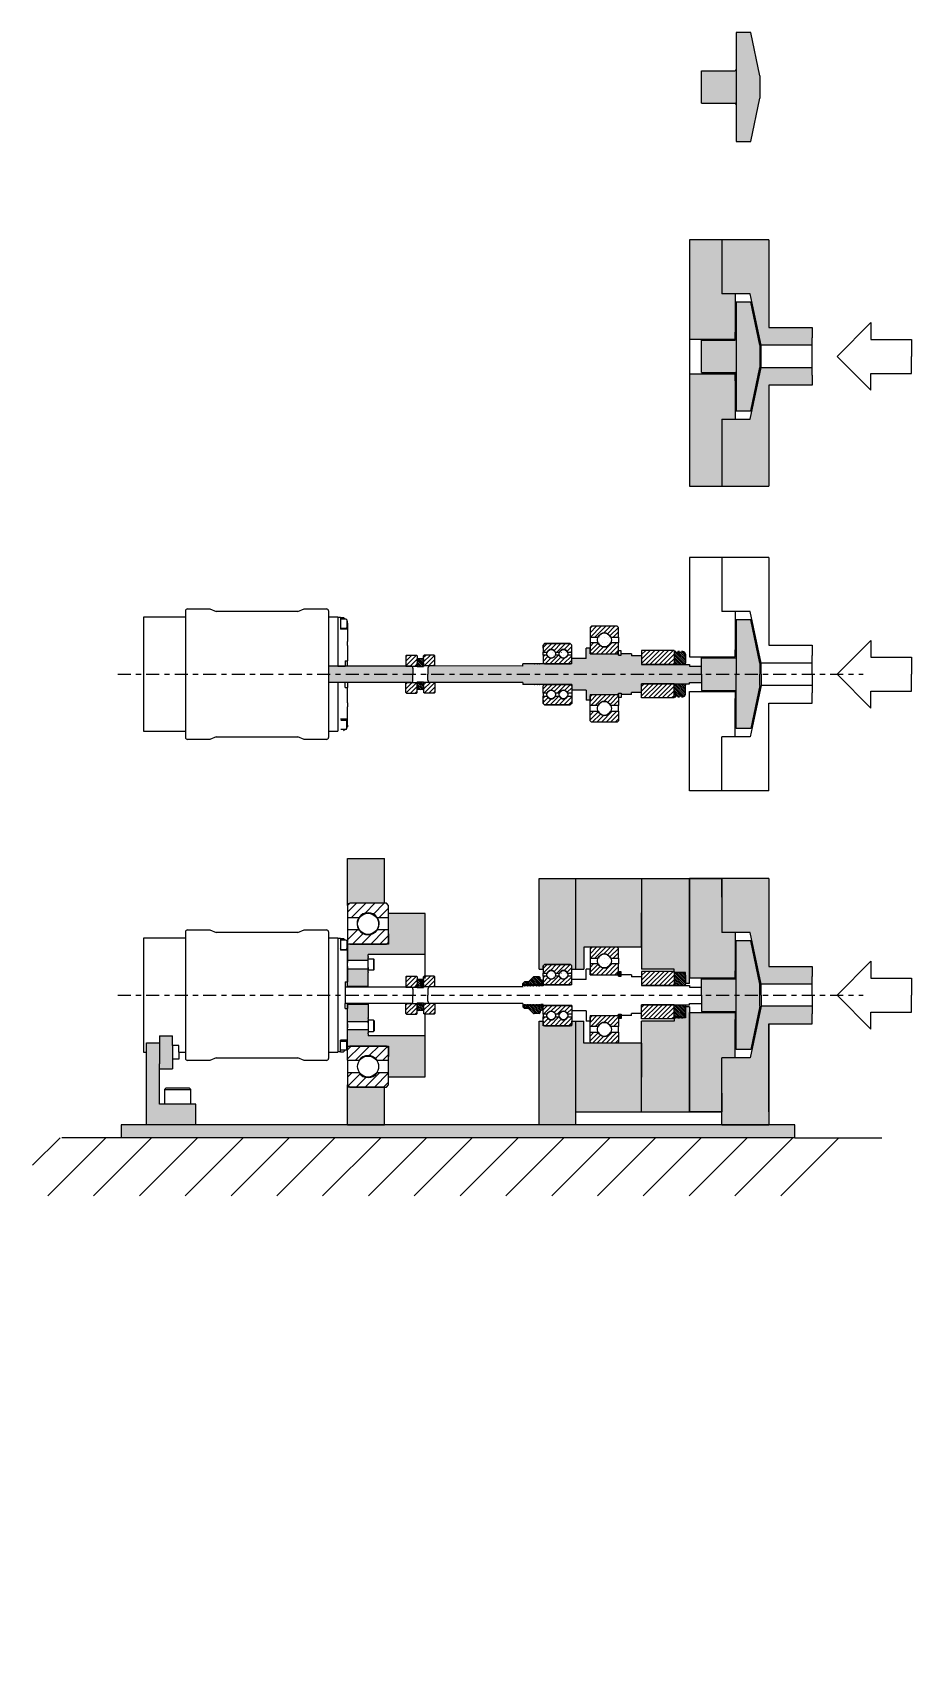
# Model space of a CAD drawing. Header units: inches. Extents: x 1.4 to 18.4, y 5.3 to 36.7.
import ezdxf

# ---------------------------------------------------------------- set-up
doc = ezdxf.new("R2010")
doc.units = ezdxf.units.IN
doc.header["$MEASUREMENT"] = 0
doc.linetypes.add('CENTER', pattern=[0.4, 0.25, -0.05, 0.05, -0.05])
pattern_1 = [(45, (0, 12.63208), (-0.0883883, 0.0883883), [])]
pattern_2 = [(45, (0, -6.19245), (-0.04419417, 0.04419417), [])]
pattern_3 = [(135, (0, -6.192452), (-0.01767767, -0.01767767), [])]
pattern_4 = [(45, (-2e-15, -6.19245), (-0.04419417, 0.04419417), [])]

msp = doc.modelspace()

# ---------------------------------------------------------------- hatches: boundary and pattern name
at = {"true_color": 0xed1f24}
h = msp.add_hatch(color=240, dxfattribs=at)
h.dxf.hatch_style = 1
h.paths.add_polyline_path([(15.438, 35.898), (15.261, 36.733), (14.982, 36.733), (14.982, 36.025), (14.982, 35.34), (14.982, 34.633), (15.261, 34.633), (15.438, 35.468)])
h.paths.add_polyline_path([(14.982, 36.025, -0.414214), (14.952, 35.995), (14.313, 35.995), (14.313, 35.84), (14.313, 35.525), (14.313, 35.37), (14.952, 35.37, -0.414234), (14.982, 35.34)])
at = {"true_color": 0x2776bb}
h = msp.add_hatch(color=152, dxfattribs=at)
h.dxf.hatch_style = 1
h.paths.add_polyline_path([(14.703, 32.734), (14.078, 32.734), (14.078, 30.844), (14.078, 30.818), (14.963, 30.818), (14.963, 30.953), (14.963, 31.692), (14.703, 31.692)])
h.paths.add_polyline_path([(15.612, 32.734), (14.703, 32.734), (14.703, 31.692), (14.963, 31.692), (15.158, 31.692), (15.248, 31.692), (15.459, 30.699), (16.449, 30.699), (16.449, 30.844), (16.449, 31.041), (15.612, 31.041)])
h.paths.add_polyline_path([(16.449, 30.269), (15.459, 30.269), (15.248, 29.277), (14.703, 29.277), (14.703, 27.984), (15.612, 27.984), (15.612, 29.928), (16.449, 29.928), (16.449, 30.125)])
h.paths.add_polyline_path([(14.963, 30.016), (14.963, 30.151), (14.078, 30.151), (14.078, 27.984), (14.703, 27.984), (14.703, 29.277), (14.963, 29.277)])
at = {"true_color": 0xed1f24}
h = msp.add_hatch(color=240, dxfattribs=at)
h.dxf.hatch_style = 1
h.paths.add_polyline_path([(15.261, 31.534), (14.982, 31.534), (14.982, 30.827), (14.982, 30.142), (14.982, 29.434), (15.261, 29.434), (15.438, 30.269), (15.438, 30.699)])
h.paths.add_polyline_path([(14.982, 30.827, -0.414789), (14.952, 30.797), (14.313, 30.797), (14.313, 30.642), (14.313, 30.327), (14.313, 30.172), (14.963, 30.172), (14.963, 30.17, -0.314228), (14.982, 30.142)])
at = {"linetype": 'Continuous', "lineweight": 18}
h = msp.add_hatch(dxfattribs=at)
h.set_pattern_fill('ANSI31', scale=0.5, style=0)
edge = h.paths.add_edge_path(flags=0)
edge.add_line((12.684, 25.28), (12.188, 25.28))
edge.add_line((12.188, 25.28), (12.16, 25.252))
edge.add_line((12.16, 25.252), (12.16, 25.071))
edge.add_line((12.16, 25.071), (12.313, 25.071))
edge.add_arc((12.436, 25.014), 0.135, 24.9972, 155.0028, ccw=False)
edge.add_line((12.558, 25.071), (12.711, 25.071))
edge.add_line((12.711, 25.071), (12.711, 25.252))
edge.add_line((12.711, 25.252), (12.684, 25.28))
at = {"true_color": 0xed1f24}
h = msp.add_hatch(color=240, dxfattribs=at)
h.dxf.hatch_style = 1
h.paths.add_polyline_path([(14.982, 24.697), (14.982, 25.404), (15.261, 25.404), (15.438, 24.569), (15.438, 24.354), (14.982, 24.354)])
h.paths.add_polyline_path([(15.438, 24.139), (15.438, 24.354), (14.982, 24.354), (14.982, 24.012), (14.982, 23.304), (15.261, 23.304)])
h.paths.add_polyline_path([(14.982, 24.354), (14.313, 24.354), (14.313, 24.197), (14.313, 24.042), (14.982, 24.042)])
h.paths.add_polyline_path([(14.982, 24.667), (14.313, 24.667), (14.313, 24.512), (14.313, 24.354), (14.982, 24.354)])
at = {"true_color": 0x2776bb}
h = msp.add_hatch(color=152, dxfattribs=at)
h.dxf.hatch_style = 1
h.paths.add_polyline_path([(14.313, 24.512), (14.078, 24.512), (14.078, 24.542), (13.156, 24.542), (13.156, 24.709), (12.96, 24.709), (12.96, 24.748), (12.759, 24.748), (12.759, 24.719), (12.711, 24.719), (12.711, 24.748), (12.16, 24.748), (12.16, 24.858), (12.082, 24.858), (12.082, 24.659), (11.806, 24.659), (11.806, 24.655), (11.806, 24.551), (10.861, 24.551), (10.861, 24.512), (9.168, 24.513), (9.07, 24.512, 0.414214), (9.03, 24.472), (9.03, 24.354), (14.313, 24.354)])
h.paths.add_polyline_path([(14.313, 24.354), (9.03, 24.354), (9.03, 24.236, 0.414214), (9.07, 24.197), (9.168, 24.195), (10.861, 24.197), (10.861, 24.157), (11.806, 24.157), (11.806, 24.049), (12.082, 24.049), (12.082, 23.85), (12.16, 23.85), (12.16, 23.933), (12.16, 23.961), (12.711, 23.961), (12.711, 23.99), (12.759, 23.99), (12.759, 23.961), (12.96, 23.961), (12.96, 24), (13.156, 24), (13.156, 24.167), (13.781, 24.167), (14.078, 24.167), (14.078, 24.197), (14.313, 24.197)])
h.paths.add_polyline_path([(8.704, 24.512), (7.113, 24.512), (7.113, 24.354), (8.743, 24.354), (8.743, 24.472, 0.414214)])
h.paths.add_polyline_path([(8.743, 24.354), (7.113, 24.354), (7.113, 24.197), (7.294, 24.197), (7.294, 24.197), (7.436, 24.197), (8.704, 24.197), (8.704, 24.197, 0.414214), (8.743, 24.236)])
at = {"linetype": 'Continuous', "lineweight": 18}
h = msp.add_hatch(dxfattribs=at)
h.set_pattern_fill('ANSI31', scale=0.5, style=0)
edge = h.paths.add_edge_path(flags=0)
edge.add_line((11.806, 24.776), (11.806, 24.917))
edge.add_line((11.806, 24.917), (11.778, 24.945))
edge.add_line((11.778, 24.945), (11.282, 24.945))
edge.add_line((11.282, 24.945), (11.255, 24.917))
edge.add_line((11.255, 24.917), (11.255, 24.776))
edge.add_line((11.255, 24.776), (11.334, 24.776))
edge.add_arc((11.412, 24.748), 0.0835, 19.3741, 160.6259, ccw=False)
edge.add_line((11.491, 24.776), (11.57, 24.776))
edge.add_arc((11.648, 24.748), 0.0835, 19.3741, 160.6259, ccw=False)
edge.add_line((11.727, 24.776), (11.806, 24.776))
h = msp.add_hatch(dxfattribs=at)
h.set_pattern_fill('ANSI31', scale=0.5, style=0)
edge = h.paths.add_edge_path(flags=0)
edge.add_line((12.313, 24.957), (12.16, 24.957))
edge.add_line((12.16, 24.957), (12.16, 24.776))
edge.add_line((12.16, 24.776), (12.188, 24.748))
edge.add_line((12.188, 24.748), (12.684, 24.748))
edge.add_line((12.684, 24.748), (12.711, 24.776))
edge.add_line((12.711, 24.776), (12.711, 24.957))
edge.add_line((12.711, 24.957), (12.558, 24.957))
edge.add_arc((12.436, 25.014), 0.135, 204.9972, 335.0028, ccw=False)
h = msp.add_hatch()
h.set_pattern_fill('ANSI31', color=256, scale=0.5)
h.paths.add_polyline_path([(8.824, 24.707), (8.809, 24.722), (8.62, 24.722), (8.605, 24.707), (8.605, 24.512), (8.704, 24.512), (8.824, 24.512), (8.824, 24.575)])
h.paths.add_polyline_path([(9.168, 24.709), (9.153, 24.723), (8.964, 24.723), (8.949, 24.709), (8.949, 24.654), (8.949, 24.653), (8.949, 24.609), (8.949, 24.575), (8.949, 24.513), (9.168, 24.513)])
h = msp.add_hatch()
h.set_pattern_fill('ANSI31', color=256, scale=0.2, angle=90)
h.paths.add_polyline_path([(8.949, 24.609), (8.949, 24.654), (8.824, 24.653), (8.824, 24.609), (8.824, 24.512), (8.824, 24.5), (8.949, 24.5), (8.949, 24.575)])
h = msp.add_hatch(dxfattribs=at)
h.set_pattern_fill('ANSI31', scale=0.5, style=0)
edge = h.paths.add_edge_path(flags=0)
edge.add_line((11.796, 24.645), (11.806, 24.655))
edge.add_line((11.806, 24.655), (11.806, 24.72))
edge.add_line((11.806, 24.72), (11.727, 24.72))
edge.add_arc((11.648, 24.748), 0.0835, 199.3741, 340.6259, ccw=False)
edge.add_line((11.57, 24.72), (11.491, 24.72))
edge.add_arc((11.412, 24.748), 0.0835, 199.3741, 340.6259, ccw=False)
edge.add_line((11.334, 24.72), (11.255, 24.72))
edge.add_line((11.255, 24.72), (11.255, 24.579))
edge.add_line((11.255, 24.579), (11.282, 24.551))
edge.add_line((11.282, 24.551), (11.778, 24.551))
edge.add_line((11.778, 24.551), (11.806, 24.579))
edge.add_line((11.806, 24.579), (11.806, 24.645))
edge.add_line((11.806, 24.645), (11.796, 24.635))
edge.add_line((11.796, 24.635), (11.796, 24.645))
h = msp.add_hatch(dxfattribs=at)
h.set_pattern_fill('ANSI31', scale=0.5, style=0)
h.paths.add_polyline_path([(13.781, 24.542), (13.781, 24.813), (13.156, 24.813), (13.156, 24.542)], flags=0)
h = msp.add_hatch()
h.set_pattern_fill('ANSI31', color=256, scale=0.2, angle=90)
h.paths.add_polyline_path([(13.999, 24.742, 0.414085), (13.949, 24.792), (13.924, 24.792, -0.999993), (13.886, 24.792), (13.856, 24.792, -0.999993), (13.818, 24.792), (13.781, 24.792), (13.781, 24.564), (13.781, 24.542), (13.999, 24.542), (13.999, 24.564)])
h.paths.add_polyline_path([(13.999, 24.127), (13.999, 24.144), (13.999, 24.167), (13.781, 24.167), (13.781, 23.917), (13.818, 23.917, -0.999993), (13.856, 23.917), (13.886, 23.917, -0.999993), (13.924, 23.917), (13.949, 23.917, 0.414342), (13.999, 23.967)])
h = msp.add_hatch()
h.set_pattern_fill('ANSI31', color=256, scale=0.2, angle=90)
h.paths.add_polyline_path([(8.949, 24.1), (8.949, 24.055), (8.824, 24.056), (8.824, 24.1), (8.824, 24.197), (8.824, 24.209), (8.949, 24.209), (8.949, 24.134)])
h = msp.add_hatch()
h.set_pattern_fill('ANSI31', color=256, scale=0.5)
h.paths.add_polyline_path([(8.824, 24.002), (8.809, 23.987), (8.62, 23.987), (8.605, 24.002), (8.605, 24.197), (8.704, 24.197), (8.824, 24.197), (8.824, 24.134)])
h.paths.add_polyline_path([(9.168, 24), (9.153, 23.985), (8.964, 23.985), (8.949, 24), (8.949, 24.055), (8.949, 24.056), (8.949, 24.1), (8.949, 24.134), (8.949, 24.195), (9.168, 24.195)])
h = msp.add_hatch(dxfattribs=at)
h.set_pattern_fill('ANSI31', scale=0.5, style=0)
edge = h.paths.add_edge_path(flags=0)
edge.add_line((11.796, 24.064), (11.806, 24.054))
edge.add_line((11.806, 24.054), (11.806, 23.988))
edge.add_line((11.806, 23.988), (11.727, 23.988))
edge.add_arc((11.648, 23.961), 0.0835, 19.3741, 160.6259)
edge.add_line((11.57, 23.988), (11.491, 23.988))
edge.add_arc((11.412, 23.961), 0.0835, 19.3741, 160.6259)
edge.add_line((11.334, 23.988), (11.255, 23.988))
edge.add_line((11.255, 23.988), (11.255, 24.13))
edge.add_line((11.255, 24.13), (11.282, 24.157))
edge.add_line((11.282, 24.157), (11.778, 24.157))
edge.add_line((11.778, 24.157), (11.806, 24.13))
edge.add_line((11.806, 24.13), (11.806, 24.064))
edge.add_line((11.806, 24.064), (11.796, 24.074))
edge.add_line((11.796, 24.074), (11.796, 24.064))
h = msp.add_hatch(dxfattribs=at)
h.set_pattern_fill('ANSI31', scale=0.5, style=0)
edge = h.paths.add_edge_path(flags=0)
edge.add_line((11.806, 23.933), (11.806, 23.791))
edge.add_line((11.806, 23.791), (11.778, 23.764))
edge.add_line((11.778, 23.764), (11.282, 23.764))
edge.add_line((11.282, 23.764), (11.255, 23.791))
edge.add_line((11.255, 23.791), (11.255, 23.933))
edge.add_line((11.255, 23.933), (11.334, 23.933))
edge.add_arc((11.412, 23.961), 0.0835, 199.3741, 340.6259)
edge.add_line((11.491, 23.933), (11.57, 23.933))
edge.add_arc((11.648, 23.961), 0.0835, 199.3741, 340.6259)
edge.add_line((11.727, 23.933), (11.806, 23.933))
h = msp.add_hatch(dxfattribs=at)
h.set_pattern_fill('ANSI31', scale=0.5, style=0)
edge = h.paths.add_edge_path(flags=0)
edge.add_line((12.313, 23.752), (12.16, 23.752))
edge.add_line((12.16, 23.752), (12.16, 23.933))
edge.add_line((12.16, 23.933), (12.188, 23.961))
edge.add_line((12.188, 23.961), (12.684, 23.961))
edge.add_line((12.684, 23.961), (12.711, 23.933))
edge.add_line((12.711, 23.933), (12.711, 23.752))
edge.add_line((12.711, 23.752), (12.558, 23.752))
edge.add_arc((12.436, 23.695), 0.135, 24.9972, 155.0028)
h = msp.add_hatch(dxfattribs=at)
h.set_pattern_fill('ANSI31', scale=0.5, style=0)
h.paths.add_polyline_path([(13.781, 24.167), (13.781, 23.896), (13.156, 23.896), (13.156, 24.167)], flags=0)
h = msp.add_hatch(dxfattribs=at)
h.set_pattern_fill('ANSI31', scale=0.5, style=0)
edge = h.paths.add_edge_path(flags=0)
edge.add_line((12.684, 23.429), (12.188, 23.429))
edge.add_line((12.188, 23.429), (12.16, 23.457))
edge.add_line((12.16, 23.457), (12.16, 23.638))
edge.add_line((12.16, 23.638), (12.313, 23.638))
edge.add_arc((12.436, 23.695), 0.135, 204.9972, 335.0028)
edge.add_line((12.558, 23.638), (12.711, 23.638))
edge.add_line((12.711, 23.638), (12.711, 23.457))
edge.add_line((12.711, 23.457), (12.684, 23.429))
at = {"true_color": 0x2776bb}
h = msp.add_hatch(color=152, dxfattribs=at)
h.dxf.hatch_style = 1
h.paths.add_polyline_path([(8.192, 20.8), (7.483, 20.8), (7.483, 19.933), (7.522, 19.933), (8.192, 19.934)])
h.paths.add_polyline_path([(8.979, 19.343), (8.979, 19.737), (8.271, 19.737), (8.271, 19.661), (8.271, 19.343), (8.271, 19.186), (8.271, 19.146), (7.483, 19.146), (7.483, 18.831), (7.877, 18.831), (7.877, 18.886), (7.877, 18.906), (7.877, 18.949), (8.979, 18.949)])
h.paths.add_polyline_path([(7.877, 18.556), (7.877, 18.597), (7.877, 18.614), (7.877, 18.673), (7.483, 18.673), (7.483, 18.556), (7.483, 18.418), (7.483, 18.336), (7.877, 18.336)])
h.paths.add_polyline_path([(7.877, 17.988), (7.483, 17.988), (7.483, 17.651), (7.877, 17.651), (7.877, 17.707), (7.877, 17.71), (7.877, 17.727), (7.877, 17.768)])
h.paths.add_polyline_path([(11.885, 17.658), (11.806, 17.658), (11.806, 17.599), (11.806, 17.571), (11.255, 17.571), (11.255, 17.658), (11.176, 17.658), (11.176, 15.662), (11.885, 15.662)])
h.paths.add_polyline_path([(13.156, 17.237), (12.042, 17.237), (12.042, 17.658), (11.885, 17.658), (11.885, 15.912), (13.156, 15.912)])
h.paths.add_polyline_path([(14.078, 17.803), (14.078, 17.935), (13.999, 17.935), (13.999, 17.774), (13.999, 17.724), (13.781, 17.724), (13.781, 17.703), (13.781, 17.662), (13.156, 17.662), (13.156, 15.912), (14.078, 15.912)])
h.paths.add_polyline_path([(14.963, 17.693), (14.963, 17.828), (14.078, 17.828), (14.078, 16.577), (14.078, 15.912), (14.703, 15.912), (14.703, 16.954), (14.963, 16.954)])
h.paths.add_polyline_path([(15.612, 17.606), (16.449, 17.606), (16.449, 17.803), (16.449, 17.947), (15.459, 17.947), (15.248, 16.954), (15.158, 16.954), (14.703, 16.954), (14.703, 15.912), (14.703, 15.662), (15.612, 15.662)])
h.paths.add_polyline_path([(15.612, 20.412), (14.703, 20.412), (14.703, 19.369), (15.158, 19.369), (15.248, 19.369), (15.459, 18.377), (16.449, 18.377), (16.449, 18.521), (16.449, 18.718), (15.612, 18.718)])
h.paths.add_polyline_path([(14.703, 20.412), (14.078, 20.412), (14.078, 18.521), (14.078, 18.496), (14.963, 18.496), (14.963, 18.631), (14.963, 19.369), (14.703, 19.369)])
h.paths.add_polyline_path([(14.078, 20.412), (13.156, 20.412), (13.156, 18.662), (13.781, 18.662), (13.781, 18.599), (13.999, 18.599), (13.999, 18.389), (14.078, 18.389)])
h.paths.add_polyline_path([(13.156, 20.412), (11.885, 20.412), (11.885, 18.666), (12.042, 18.666), (12.042, 19.087), (13.156, 19.087)])
h.paths.add_polyline_path([(11.885, 20.412), (11.176, 20.412), (11.176, 18.666), (11.255, 18.666), (11.255, 18.725), (11.282, 18.752), (11.282, 18.752), (11.282, 18.752), (11.778, 18.752), (11.806, 18.725), (11.806, 18.666), (11.885, 18.666)])
h.paths.add_polyline_path([(8.979, 17.374), (7.877, 17.374), (7.877, 17.418), (7.877, 17.434), (7.877, 17.438), (7.877, 17.493), (7.483, 17.493), (7.483, 17.178), (8.271, 17.178), (8.271, 16.981), (8.271, 16.905), (8.271, 16.587), (8.979, 16.587), (8.979, 16.981)])
h.paths.add_polyline_path([(8.192, 16.39), (7.522, 16.39), (7.483, 16.39), (7.483, 15.662), (8.192, 15.662)])
h.paths.add_polyline_path([(16.112, 15.662), (15.612, 15.662), (15.612, 15.662), (14.703, 15.662), (3.112, 15.662), (3.112, 15.412), (16.112, 15.412)])
h.paths.add_polyline_path([(4.552, 16.062), (3.852, 16.062), (3.852, 16.838), (3.852, 17.239), (3.602, 17.239), (3.602, 17.06), (3.602, 15.662), (4.552, 15.662)])
h.paths.add_polyline_path([(4.102, 17.189), (4.102, 17.377), (3.852, 17.377), (3.852, 17.239), (3.852, 16.838), (3.852, 16.742), (4.102, 16.742), (4.102, 16.93)])
at = {"true_color": 0xed1f24}
h = msp.add_hatch(color=240, dxfattribs=at)
h.dxf.hatch_style = 1
h.paths.add_polyline_path([(16.449, 18.521), (16.449, 18.718), (15.612, 18.718), (15.612, 20.412), (14.078, 20.412), (13.156, 20.412), (13.156, 18.662), (13.781, 18.662), (13.781, 18.599), (13.999, 18.599), (13.999, 18.55, 0.414085), (13.949, 18.599), (13.924, 18.599, -0.999993), (13.886, 18.599), (13.856, 18.599, -0.999993), (13.818, 18.599), (13.781, 18.599), (13.781, 18.372), (13.781, 18.349), (13.156, 18.349), (13.156, 18.516), (12.96, 18.516), (12.96, 18.556), (12.759, 18.556), (12.759, 18.526), (12.711, 18.526), (12.711, 18.556), (12.16, 18.556), (12.16, 18.666), (12.082, 18.666), (12.082, 18.467), (11.806, 18.467), (11.806, 18.462), (11.806, 18.359), (11.255, 18.359), (11.255, 18.34), (11.21, 18.34), (11.21, 18.348), (11.208, 18.353), (11.205, 18.359), (11.201, 18.359), (11.196, 18.35), (11.193, 18.345), (11.19, 18.34), (11.186, 18.34), (11.181, 18.348), (11.178, 18.353), (11.175, 18.359), (11.171, 18.359), (11.166, 18.35), (11.163, 18.345), (11.16, 18.34), (11.157, 18.34), (11.152, 18.348), (11.146, 18.359), (11.142, 18.359), (11.137, 18.35), (11.134, 18.345), (11.131, 18.34), (11.127, 18.34), (11.122, 18.348), (11.119, 18.353), (11.116, 18.359), (11.112, 18.359), (11.107, 18.35), (11.104, 18.345), (11.101, 18.34), (11.098, 18.34), (11.093, 18.348), (11.09, 18.353), (11.086, 18.359), (11.083, 18.359), (11.078, 18.35), (11.075, 18.345), (11.072, 18.34), (11.068, 18.34), (11.063, 18.348), (11.057, 18.359), (11.053, 18.359), (11.048, 18.35), (11.045, 18.345), (11.042, 18.34), (11.038, 18.34), (11.034, 18.348), (11.03, 18.353), (11.027, 18.359), (11.024, 18.359), (11.019, 18.35), (11.016, 18.345), (11.013, 18.34), (11.009, 18.34), (11.004, 18.348), (11.001, 18.353), (10.998, 18.359), (10.994, 18.359), (10.989, 18.35), (10.986, 18.345), (10.983, 18.34), (10.979, 18.34), (10.975, 18.348), (10.968, 18.359), (10.965, 18.359), (10.96, 18.35), (10.957, 18.345), (10.954, 18.34), (10.95, 18.34), (10.945, 18.348), (10.942, 18.353), (10.939, 18.359), (10.935, 18.359), (10.93, 18.35), (10.927, 18.345), (10.924, 18.34), (10.92, 18.34), (10.915, 18.348), (10.912, 18.353), (10.909, 18.359), (10.906, 18.359), (10.901, 18.35), (10.898, 18.345), (10.895, 18.34), (10.891, 18.34), (10.886, 18.348), (10.88, 18.359), (10.876, 18.359), (10.871, 18.349), (10.861, 18.359), (10.861, 18.321), (9.07, 18.319, 0.414214), (9.03, 18.28), (9.03, 18.162), (9.03, 18.044, 0.414214), (9.07, 18.004), (9.168, 18.003), (10.861, 18.004), (10.861, 17.965), (10.871, 17.975), (10.876, 17.965), (10.88, 17.965), (10.883, 17.97), (10.886, 17.976), (10.891, 17.984), (10.895, 17.984), (10.898, 17.979), (10.901, 17.974), (10.906, 17.965), (10.909, 17.965), (10.912, 17.97), (10.915, 17.976), (10.92, 17.984), (10.924, 17.984), (10.927, 17.979), (10.93, 17.974), (10.935, 17.965), (10.939, 17.965), (10.942, 17.97), (10.945, 17.976), (10.95, 17.984), (10.954, 17.984), (10.957, 17.979), (10.96, 17.974), (10.965, 17.965), (10.968, 17.965), (10.971, 17.97), (10.975, 17.976), (10.979, 17.984), (10.983, 17.984), (10.986, 17.979), (10.989, 17.974), (10.994, 17.965), (10.998, 17.965), (11.001, 17.97), (11.004, 17.976), (11.009, 17.984), (11.013, 17.984), (11.016, 17.979), (11.019, 17.974), (11.024, 17.965), (11.027, 17.965), (11.03, 17.97), (11.034, 17.976), (11.038, 17.984), (11.042, 17.984), (11.045, 17.979), (11.048, 17.974), (11.053, 17.965), (11.057, 17.965), (11.06, 17.97), (11.063, 17.976), (11.068, 17.984), (11.072, 17.984), (11.075, 17.979), (11.078, 17.974), (11.083, 17.965), (11.086, 17.965), (11.09, 17.97), (11.093, 17.976), (11.098, 17.984), (11.101, 17.984), (11.104, 17.979), (11.107, 17.974), (11.112, 17.965), (11.116, 17.965), (11.119, 17.97), (11.122, 17.976), (11.127, 17.984), (11.131, 17.984), (11.134, 17.979), (11.137, 17.974), (11.142, 17.965), (11.146, 17.965), (11.149, 17.97), (11.152, 17.976), (11.157, 17.984), (11.16, 17.984), (11.163, 17.979), (11.166, 17.974), (11.171, 17.965), (11.175, 17.965), (11.178, 17.97), (11.181, 17.976), (11.186, 17.984), (11.19, 17.984), (11.193, 17.979), (11.196, 17.974), (11.201, 17.965), (11.205, 17.965), (11.208, 17.97), (11.21, 17.975), (11.21, 17.984), (11.255, 17.984), (11.255, 17.965), (11.806, 17.965), (11.806, 17.857), (12.082, 17.857), (12.082, 17.658), (12.16, 17.658), (12.16, 17.741), (12.16, 17.768), (12.711, 17.768), (12.711, 17.798), (12.759, 17.798), (12.759, 17.768), (12.96, 17.768), (12.96, 17.808), (13.156, 17.808), (13.156, 17.974), (13.781, 17.974), (13.999, 17.974), (13.999, 17.952), (13.999, 17.935), (14.078, 17.935), (14.078, 17.828), (14.963, 17.828), (14.963, 17.693), (14.963, 16.954), (15.158, 16.954), (15.248, 16.954), (15.459, 17.947), (16.449, 17.947), (16.449, 18.162)], flags=17)
h.paths.add_polyline_path([(14.982, 18.474), (14.982, 18.504), (14.982, 19.212), (15.261, 19.212), (15.438, 18.377), (15.438, 18.162), (15.438, 17.947), (15.261, 17.112), (14.982, 17.112), (14.982, 17.819), (14.982, 17.849), (14.313, 17.849), (14.313, 18.004), (14.313, 18.162), (14.313, 18.319), (14.313, 18.474)], flags=0)
h.paths.add_polyline_path([(16.449, 18.521), (16.449, 18.718), (15.612, 18.718), (15.612, 20.412), (14.078, 20.412), (13.156, 20.412), (13.156, 18.662), (13.781, 18.662), (13.781, 18.599), (13.999, 18.599), (13.999, 18.55, 0.414085), (13.949, 18.599), (13.924, 18.599, -0.999993), (13.886, 18.599), (13.856, 18.599, -0.999993), (13.818, 18.599), (13.781, 18.599), (13.781, 18.349), (13.156, 18.349), (13.156, 18.516), (12.96, 18.516), (12.96, 18.556), (12.759, 18.556), (12.759, 18.526), (12.711, 18.526), (12.711, 18.556), (12.16, 18.556), (12.16, 18.666), (12.082, 18.666), (12.082, 18.467), (11.806, 18.467), (11.806, 18.359), (11.255, 18.359), (11.255, 18.34), (11.21, 18.34), (11.21, 18.348), (11.208, 18.353), (11.205, 18.359), (11.201, 18.359), (11.196, 18.35), (11.193, 18.345), (11.19, 18.34), (11.186, 18.34), (11.181, 18.348), (11.178, 18.353), (11.175, 18.359), (11.171, 18.359), (11.166, 18.35), (11.163, 18.345), (11.16, 18.34), (11.157, 18.34), (11.152, 18.348), (11.149, 18.353), (11.146, 18.359), (11.142, 18.359), (11.137, 18.35), (11.134, 18.345), (11.131, 18.34), (11.127, 18.34), (11.122, 18.348), (11.119, 18.353), (11.116, 18.359), (11.112, 18.359), (11.107, 18.35), (11.104, 18.345), (11.101, 18.34), (11.098, 18.34), (11.093, 18.348), (11.09, 18.353), (11.086, 18.359), (11.083, 18.359), (11.078, 18.35), (11.075, 18.345), (11.072, 18.34), (11.068, 18.34), (11.063, 18.348), (11.06, 18.353), (11.057, 18.359), (11.053, 18.359), (11.048, 18.35), (11.045, 18.345), (11.042, 18.34), (11.038, 18.34), (11.034, 18.348), (11.03, 18.353), (11.027, 18.359), (11.024, 18.359), (11.019, 18.35), (11.016, 18.345), (11.013, 18.34), (11.009, 18.34), (11.004, 18.348), (11.001, 18.353), (10.998, 18.359), (10.994, 18.359), (10.989, 18.35), (10.986, 18.345), (10.983, 18.34), (10.979, 18.34), (10.975, 18.348), (10.971, 18.353), (10.968, 18.359), (10.965, 18.359), (10.96, 18.35), (10.957, 18.345), (10.954, 18.34), (10.95, 18.34), (10.945, 18.348), (10.942, 18.353), (10.939, 18.359), (10.935, 18.359), (10.93, 18.35), (10.927, 18.345), (10.924, 18.34), (10.92, 18.34), (10.915, 18.348), (10.912, 18.353), (10.909, 18.359), (10.906, 18.359), (10.901, 18.35), (10.898, 18.345), (10.895, 18.34), (10.891, 18.34), (10.886, 18.348), (10.88, 18.359), (10.876, 18.359), (10.871, 18.349), (10.861, 18.359), (10.861, 18.321), (9.07, 18.319, 0.414214), (9.03, 18.28), (9.03, 18.162), (9.03, 18.044, 0.414214), (9.07, 18.004), (9.168, 18.003), (10.861, 18.004), (10.861, 17.965), (10.871, 17.975), (10.876, 17.965), (10.88, 17.965), (10.883, 17.97), (10.886, 17.976), (10.891, 17.984), (10.895, 17.984), (10.898, 17.979), (10.901, 17.974), (10.906, 17.965), (10.909, 17.965), (10.912, 17.97), (10.915, 17.976), (10.92, 17.984), (10.924, 17.984), (10.927, 17.979), (10.93, 17.974), (10.935, 17.965), (10.939, 17.965), (10.942, 17.97), (10.945, 17.976), (10.95, 17.984), (10.954, 17.984), (10.957, 17.979), (10.96, 17.974), (10.965, 17.965), (10.968, 17.965), (10.971, 17.97), (10.975, 17.976), (10.979, 17.984), (10.983, 17.984), (10.986, 17.979), (10.989, 17.974), (10.994, 17.965), (10.998, 17.965), (11.001, 17.97), (11.004, 17.976), (11.009, 17.984), (11.013, 17.984), (11.016, 17.979), (11.019, 17.974), (11.024, 17.965), (11.027, 17.965), (11.03, 17.97), (11.034, 17.976), (11.038, 17.984), (11.042, 17.984), (11.045, 17.979), (11.048, 17.974), (11.053, 17.965), (11.057, 17.965), (11.06, 17.97), (11.063, 17.976), (11.068, 17.984), (11.072, 17.984), (11.075, 17.979), (11.078, 17.974), (11.083, 17.965), (11.086, 17.965), (11.09, 17.97), (11.093, 17.976), (11.098, 17.984), (11.101, 17.984), (11.104, 17.979), (11.107, 17.974), (11.112, 17.965), (11.116, 17.965), (11.119, 17.97), (11.122, 17.976), (11.127, 17.984), (11.131, 17.984), (11.134, 17.979), (11.137, 17.974), (11.142, 17.965), (11.146, 17.965), (11.149, 17.97), (11.152, 17.976), (11.157, 17.984), (11.16, 17.984), (11.163, 17.979), (11.166, 17.974), (11.171, 17.965), (11.175, 17.965), (11.178, 17.97), (11.181, 17.976), (11.186, 17.984), (11.19, 17.984), (11.193, 17.979), (11.196, 17.974), (11.201, 17.965), (11.205, 17.965), (11.208, 17.97), (11.21, 17.975), (11.21, 17.984), (11.255, 17.984), (11.255, 17.965), (11.806, 17.965), (11.806, 17.857), (12.082, 17.857), (12.082, 17.658), (12.16, 17.658), (12.16, 17.768), (12.711, 17.768), (12.711, 17.798), (12.759, 17.798), (12.759, 17.768), (12.96, 17.768), (12.96, 17.808), (13.156, 17.808), (13.156, 17.974), (13.999, 17.974), (13.999, 17.952), (13.999, 17.935), (14.078, 17.935), (14.078, 17.828), (14.963, 17.828), (14.963, 17.693), (14.963, 16.954), (15.158, 16.954), (15.248, 16.954), (15.459, 17.947), (16.449, 17.947), (16.449, 18.162)], flags=17)
h.paths.add_polyline_path([(14.982, 18.474), (14.982, 18.162), (14.982, 17.819), (14.982, 17.112), (15.261, 17.112), (15.438, 17.947), (15.438, 18.162), (15.438, 18.377), (15.261, 19.212), (14.982, 19.212), (14.982, 18.504)], flags=0)
h.paths.add_polyline_path([(14.982, 18.474), (14.313, 18.474), (14.313, 18.319), (14.313, 18.162), (14.982, 18.162)], flags=0)
h.paths.add_polyline_path([(14.982, 18.162), (14.313, 18.162), (14.313, 18.004), (14.313, 17.849), (14.982, 17.849)], flags=0)
at = {"linetype": 'Continuous', "lineweight": 18}
h = msp.add_hatch(dxfattribs=at)
h.set_pattern_fill('ANSI31', style=0)
h.set_pattern_definition(pattern_1)
edge = h.paths.add_edge_path(flags=0)
edge.add_line((8.231, 19.934), (7.522, 19.934))
edge.add_spline(control_points=[(7.522, 19.934), (7.509, 19.92), (7.496, 19.907), (7.483, 19.894)], knot_values=[0.108004, 0.108004, 0.108004, 0.108004, 0.109418, 0.109418, 0.109418, 0.109418], weights=[1, 1, 1, 1], degree=3, periodic=0)
edge.add_line((7.483, 19.894), (7.483, 19.661))
edge.add_line((7.483, 19.661), (7.702, 19.661))
edge.add_spline(control_points=[(7.702, 19.661), (7.715, 19.681), (7.733, 19.698), (7.752, 19.712), (7.771, 19.726), (7.793, 19.737), (7.816, 19.744), (7.839, 19.751), (7.863, 19.754), (7.887, 19.752), (7.911, 19.751), (7.935, 19.746), (7.957, 19.737), (7.979, 19.728), (8, 19.715), (8.017, 19.7), (8.03, 19.688), (8.042, 19.675), (8.052, 19.661)], knot_values=[0, 0, 0, 0, 0.001815, 0.001815, 0.001815, 0.00363, 0.00363, 0.00363, 0.005445, 0.005445, 0.005445, 0.00726, 0.00726, 0.00726, 0.009075, 0.009075, 0.009075, 0.01038, 0.01038, 0.01038, 0.01038], weights=[1, 1, 1, 1, 1, 1, 1, 1, 1, 1, 1, 1, 1, 1, 1, 1, 1, 1, 1], degree=3, periodic=0)
edge.add_line((8.052, 19.661), (8.271, 19.661))
edge.add_line((8.271, 19.661), (8.271, 19.894))
edge.add_spline(control_points=[(8.271, 19.894), (8.257, 19.907), (8.244, 19.92), (8.231, 19.934)], knot_values=[0.234431, 0.234431, 0.234431, 0.234431, 0.235858, 0.235858, 0.235858, 0.235858], weights=[1, 1, 1, 1], degree=3, periodic=0)
h = msp.add_hatch(dxfattribs=at)
h.set_pattern_fill('ANSI31', style=0)
h.set_pattern_definition(pattern_1)
edge = h.paths.add_edge_path(flags=0)
edge.add_line((7.702, 19.419), (7.483, 19.419))
edge.add_line((7.483, 19.419), (7.483, 19.186))
edge.add_spline(control_points=[(7.483, 19.186), (7.496, 19.172), (7.509, 19.159), (7.522, 19.146)], knot_values=[0.062406, 0.062406, 0.062406, 0.062406, 0.06382, 0.06382, 0.06382, 0.06382], weights=[1, 1, 1, 1], degree=3, periodic=0)
edge.add_line((7.522, 19.146), (8.231, 19.146))
edge.add_spline(control_points=[(8.231, 19.146), (8.244, 19.159), (8.257, 19.172), (8.271, 19.186)], knot_values=[0.134682, 0.134682, 0.134682, 0.134682, 0.136103, 0.136103, 0.136103, 0.136103], weights=[1, 1, 1, 1], degree=3, periodic=0)
edge.add_line((8.271, 19.186), (8.271, 19.419))
edge.add_line((8.271, 19.419), (8.052, 19.419))
edge.add_spline(control_points=[(8.052, 19.419), (8.038, 19.399), (8.021, 19.382), (8.002, 19.368), (7.983, 19.354), (7.961, 19.343), (7.938, 19.336), (7.915, 19.329), (7.891, 19.326), (7.867, 19.327), (7.843, 19.328), (7.819, 19.334), (7.797, 19.343), (7.775, 19.351), (7.754, 19.364), (7.736, 19.38), (7.723, 19.391), (7.712, 19.405), (7.702, 19.419)], knot_values=[0, 0, 0, 0, 0.001815, 0.001815, 0.001815, 0.00363, 0.00363, 0.00363, 0.005445, 0.005445, 0.005445, 0.00726, 0.00726, 0.00726, 0.009075, 0.009075, 0.009075, 0.01038, 0.01038, 0.01038, 0.01038], weights=[1, 1, 1, 1, 1, 1, 1, 1, 1, 1, 1, 1, 1, 1, 1, 1, 1, 1, 1], degree=3, periodic=0)
at = {"true_color": 0xed1f24}
h = msp.add_hatch(color=240, dxfattribs=at)
h.dxf.hatch_style = 1
h.paths.add_polyline_path([(15.261, 19.212), (14.982, 19.212), (14.982, 18.162), (15.438, 18.162), (15.438, 18.377)])
h.paths.add_polyline_path([(14.982, 18.474), (14.313, 18.474), (14.313, 18.319), (14.313, 18.162), (14.982, 18.162)])
h.paths.add_polyline_path([(14.982, 18.162), (14.313, 18.162), (14.313, 18.004), (14.313, 17.849), (14.982, 17.849)])
h.paths.add_polyline_path([(15.438, 18.162), (14.982, 18.162), (14.982, 17.849), (14.982, 17.819), (14.982, 17.112), (15.261, 17.112), (15.438, 17.947)])
at = {"linetype": 'Continuous', "lineweight": 18}
h = msp.add_hatch(dxfattribs=at)
h.set_pattern_fill('ANSI31', scale=0.5, style=0)
h.set_pattern_definition(pattern_4)
edge = h.paths.add_edge_path(flags=0)
edge.add_line((12.684, 19.087), (12.188, 19.087))
edge.add_line((12.188, 19.087), (12.16, 19.06))
edge.add_line((12.16, 19.06), (12.16, 18.878))
edge.add_line((12.16, 18.878), (12.313, 18.878))
edge.add_arc((12.436, 18.821), 0.135, 24.9972, 155.0028, ccw=False)
edge.add_line((12.558, 18.878), (12.711, 18.878))
edge.add_line((12.711, 18.878), (12.711, 19.06))
edge.add_line((12.711, 19.06), (12.684, 19.087))
h = msp.add_hatch(dxfattribs=at)
h.set_pattern_fill('ANSI31', scale=0.5, style=0)
h.set_pattern_definition(pattern_4)
edge = h.paths.add_edge_path(flags=0)
edge.add_line((11.806, 18.583), (11.806, 18.725))
edge.add_line((11.806, 18.725), (11.778, 18.752))
edge.add_line((11.778, 18.752), (11.282, 18.752))
edge.add_line((11.282, 18.752), (11.255, 18.725))
edge.add_line((11.255, 18.725), (11.255, 18.583))
edge.add_line((11.255, 18.583), (11.334, 18.583))
edge.add_arc((11.412, 18.556), 0.0835, 19.3741, 160.6259, ccw=False)
edge.add_line((11.491, 18.583), (11.57, 18.583))
edge.add_arc((11.648, 18.556), 0.0835, 19.3741, 160.6259, ccw=False)
edge.add_line((11.727, 18.583), (11.806, 18.583))
h = msp.add_hatch(dxfattribs=at)
h.set_pattern_fill('ANSI31', scale=0.5, style=0)
h.set_pattern_definition(pattern_4)
edge = h.paths.add_edge_path(flags=0)
edge.add_line((12.313, 18.764), (12.16, 18.764))
edge.add_line((12.16, 18.764), (12.16, 18.583))
edge.add_line((12.16, 18.583), (12.188, 18.556))
edge.add_line((12.188, 18.556), (12.684, 18.556))
edge.add_line((12.684, 18.556), (12.711, 18.583))
edge.add_line((12.711, 18.583), (12.711, 18.764))
edge.add_line((12.711, 18.764), (12.558, 18.764))
edge.add_arc((12.436, 18.821), 0.135, 204.9972, 335.0028, ccw=False)
h = msp.add_hatch()
h.set_pattern_fill('ANSI31', color=256, scale=0.1, angle=90)
h.paths.add_polyline_path([(12.759, 18.61), (12.711, 18.61), (12.711, 18.583), (12.711, 18.526), (12.759, 18.526)])
h.paths.add_polyline_path([(12.759, 17.798), (12.711, 17.798), (12.711, 17.714), (12.759, 17.714)])
h = msp.add_hatch(dxfattribs=at)
h.set_pattern_fill('ANSI31', scale=0.5, style=0)
h.set_pattern_definition(pattern_4)
h.paths.add_polyline_path([(13.781, 18.349), (13.781, 18.62), (13.156, 18.62), (13.156, 18.349)], flags=0)
h = msp.add_hatch()
h.set_pattern_fill('ANSI31', color=256, scale=0.2, angle=90)
h.paths.add_polyline_path([(13.999, 18.55, 0.414085), (13.949, 18.599), (13.924, 18.599, -0.999993), (13.886, 18.599), (13.856, 18.599, -0.999993), (13.818, 18.599), (13.781, 18.599), (13.781, 18.372), (13.781, 18.349), (13.999, 18.349), (13.999, 18.372)])
h.paths.add_polyline_path([(13.999, 17.935), (13.999, 17.952), (13.999, 17.974), (13.781, 17.974), (13.781, 17.724), (13.818, 17.724, -0.999993), (13.856, 17.724), (13.886, 17.724, -0.999993), (13.924, 17.724), (13.949, 17.724, 0.414342), (13.999, 17.775)])
h = msp.add_hatch()
h.set_pattern_fill('ANSI31', color=256, scale=0.5)
h.set_pattern_definition(pattern_2)
h.paths.add_polyline_path([(8.824, 18.514), (8.809, 18.529), (8.62, 18.529), (8.605, 18.514), (8.605, 18.319), (8.704, 18.319), (8.824, 18.319), (8.824, 18.382)])
h.paths.add_polyline_path([(9.168, 18.516), (9.153, 18.531), (8.964, 18.531), (8.949, 18.516), (8.949, 18.461), (8.949, 18.461), (8.949, 18.417), (8.949, 18.382), (8.949, 18.321), (9.168, 18.321)])
h = msp.add_hatch()
h.set_pattern_fill('ANSI31', color=256, scale=0.2, angle=90)
h.set_pattern_definition(pattern_3)
h.paths.add_polyline_path([(8.949, 18.417), (8.949, 18.461), (8.824, 18.461), (8.824, 18.417), (8.824, 18.319), (8.824, 18.307), (8.949, 18.307), (8.949, 18.382)])
h = msp.add_hatch()
h.set_pattern_fill('ANSI31', color=256, scale=0.2, angle=90)
h.paths.add_polyline_path([(11.255, 18.428, 0.393907), (11.233, 18.452), (11.222, 18.453, -0.394054), (11.2, 18.476), (11.2, 18.492, 0.415221), (11.176, 18.516), (11.081, 18.516, 0.19867), (11.064, 18.509), (10.986, 18.431, 0.163004), (10.979, 18.418), (10.893, 18.418), (10.861, 18.386), (10.861, 18.359), (11.21, 18.359), (11.21, 18.384), (11.255, 18.384)])
h = msp.add_hatch(dxfattribs=at)
h.set_pattern_fill('ANSI31', scale=0.5, style=0)
h.set_pattern_definition(pattern_4)
edge = h.paths.add_edge_path(flags=0)
edge.add_line((11.796, 18.452), (11.806, 18.462))
edge.add_line((11.806, 18.462), (11.806, 18.528))
edge.add_line((11.806, 18.528), (11.727, 18.528))
edge.add_arc((11.648, 18.556), 0.0835, 199.3741, 340.6259, ccw=False)
edge.add_line((11.57, 18.528), (11.491, 18.528))
edge.add_arc((11.412, 18.556), 0.0835, 199.3741, 340.6259, ccw=False)
edge.add_line((11.334, 18.528), (11.255, 18.528))
edge.add_line((11.255, 18.528), (11.255, 18.386))
edge.add_line((11.255, 18.386), (11.282, 18.359))
edge.add_line((11.282, 18.359), (11.778, 18.359))
edge.add_line((11.778, 18.359), (11.806, 18.386))
edge.add_line((11.806, 18.386), (11.806, 18.452))
edge.add_line((11.806, 18.452), (11.796, 18.442))
edge.add_line((11.796, 18.442), (11.796, 18.452))
h = msp.add_hatch()
h.set_pattern_fill('ANSI31', color=256, scale=0.5)
h.set_pattern_definition(pattern_2)
h.paths.add_polyline_path([(8.824, 17.809), (8.809, 17.795), (8.62, 17.795), (8.605, 17.809), (8.605, 18.004), (8.704, 18.004), (8.824, 18.004), (8.824, 17.942)])
h.paths.add_polyline_path([(9.168, 17.808), (9.153, 17.793), (8.964, 17.793), (8.949, 17.808), (8.949, 17.863), (8.949, 17.863), (8.949, 17.907), (8.949, 17.942), (8.949, 18.003), (9.168, 18.003)])
h = msp.add_hatch()
h.set_pattern_fill('ANSI31', color=256, scale=0.2, angle=90)
h.set_pattern_definition(pattern_3)
h.paths.add_polyline_path([(8.949, 17.907), (8.949, 17.863), (8.824, 17.863), (8.824, 17.907), (8.824, 18.004), (8.824, 18.017), (8.949, 18.017), (8.949, 17.942)])
h = msp.add_hatch()
h.set_pattern_fill('ANSI31', color=256, scale=0.2, angle=90)
h.paths.add_polyline_path([(11.255, 17.896, -0.393907), (11.233, 17.872), (11.222, 17.871, 0.394054), (11.2, 17.847), (11.2, 17.831, -0.415221), (11.176, 17.808), (11.081, 17.808, -0.19867), (11.064, 17.815), (10.986, 17.892, -0.163004), (10.979, 17.906), (10.893, 17.906), (10.861, 17.937), (10.861, 17.965), (11.21, 17.965), (11.21, 17.94), (11.255, 17.94)])
h = msp.add_hatch(dxfattribs=at)
h.set_pattern_fill('ANSI31', scale=0.5, style=0)
h.set_pattern_definition(pattern_4)
edge = h.paths.add_edge_path(flags=0)
edge.add_line((11.796, 17.872), (11.806, 17.862))
edge.add_line((11.806, 17.862), (11.806, 17.796))
edge.add_line((11.806, 17.796), (11.727, 17.796))
edge.add_arc((11.648, 17.768), 0.0835, 19.3741, 160.6259)
edge.add_line((11.57, 17.796), (11.491, 17.796))
edge.add_arc((11.412, 17.768), 0.0835, 19.3741, 160.6259)
edge.add_line((11.334, 17.796), (11.255, 17.796))
edge.add_line((11.255, 17.796), (11.255, 17.937))
edge.add_line((11.255, 17.937), (11.282, 17.965))
edge.add_line((11.282, 17.965), (11.778, 17.965))
edge.add_line((11.778, 17.965), (11.806, 17.937))
edge.add_line((11.806, 17.937), (11.806, 17.872))
edge.add_line((11.806, 17.872), (11.796, 17.882))
edge.add_line((11.796, 17.882), (11.796, 17.872))
h = msp.add_hatch(dxfattribs=at)
h.set_pattern_fill('ANSI31', scale=0.5, style=0)
h.set_pattern_definition(pattern_4)
h.paths.add_polyline_path([(13.781, 17.974), (13.781, 17.703), (13.156, 17.703), (13.156, 17.974)], flags=0)
h = msp.add_hatch(dxfattribs=at)
h.set_pattern_fill('ANSI31', scale=0.5, style=0)
h.set_pattern_definition(pattern_4)
edge = h.paths.add_edge_path(flags=0)
edge.add_line((11.806, 17.741), (11.806, 17.599))
edge.add_line((11.806, 17.599), (11.778, 17.571))
edge.add_line((11.778, 17.571), (11.282, 17.571))
edge.add_line((11.282, 17.571), (11.255, 17.599))
edge.add_line((11.255, 17.599), (11.255, 17.741))
edge.add_line((11.255, 17.741), (11.334, 17.741))
edge.add_arc((11.412, 17.768), 0.0835, 199.3741, 340.6259)
edge.add_line((11.491, 17.741), (11.57, 17.741))
edge.add_arc((11.648, 17.768), 0.0835, 199.3741, 340.6259)
edge.add_line((11.727, 17.741), (11.806, 17.741))
h = msp.add_hatch(dxfattribs=at)
h.set_pattern_fill('ANSI31', scale=0.5, style=0)
h.set_pattern_definition(pattern_4)
edge = h.paths.add_edge_path(flags=0)
edge.add_line((12.313, 17.56), (12.16, 17.56))
edge.add_line((12.16, 17.56), (12.16, 17.741))
edge.add_line((12.16, 17.741), (12.188, 17.768))
edge.add_line((12.188, 17.768), (12.684, 17.768))
edge.add_line((12.684, 17.768), (12.711, 17.741))
edge.add_line((12.711, 17.741), (12.711, 17.56))
edge.add_line((12.711, 17.56), (12.558, 17.56))
edge.add_arc((12.436, 17.502), 0.135, 24.9972, 155.0028)
h = msp.add_hatch(dxfattribs=at)
h.set_pattern_fill('ANSI31', scale=0.5, style=0)
h.set_pattern_definition(pattern_4)
edge = h.paths.add_edge_path(flags=0)
edge.add_line((12.684, 17.237), (12.188, 17.237))
edge.add_line((12.188, 17.237), (12.16, 17.264))
edge.add_line((12.16, 17.264), (12.16, 17.445))
edge.add_line((12.16, 17.445), (12.313, 17.445))
edge.add_arc((12.436, 17.502), 0.135, 204.9972, 335.0028)
edge.add_line((12.558, 17.445), (12.711, 17.445))
edge.add_line((12.711, 17.445), (12.711, 17.264))
edge.add_line((12.711, 17.264), (12.684, 17.237))
h = msp.add_hatch(dxfattribs=at)
h.set_pattern_fill('ANSI31', style=0)
h.set_pattern_definition(pattern_1)
edge = h.paths.add_edge_path(flags=0)
edge.add_spline(control_points=[(7.522, 17.178), (7.509, 17.165), (7.496, 17.151), (7.483, 17.138)], knot_values=[0.134682, 0.134682, 0.134682, 0.134682, 0.136103, 0.136103, 0.136103, 0.136103], weights=[1, 1, 1, 1], degree=3, periodic=0)
edge.add_line((7.483, 17.138), (7.483, 16.905))
edge.add_line((7.483, 16.905), (7.702, 16.905))
edge.add_spline(control_points=[(7.702, 16.905), (7.715, 16.925), (7.733, 16.942), (7.752, 16.956), (7.771, 16.97), (7.793, 16.981), (7.816, 16.988), (7.839, 16.995), (7.863, 16.998), (7.887, 16.997), (7.911, 16.995), (7.935, 16.99), (7.957, 16.981), (7.979, 16.972), (8, 16.959), (8.017, 16.944), (8.03, 16.932), (8.042, 16.919), (8.052, 16.905)], knot_values=[0, 0, 0, 0, 0.001815, 0.001815, 0.001815, 0.00363, 0.00363, 0.00363, 0.005445, 0.005445, 0.005445, 0.00726, 0.00726, 0.00726, 0.009075, 0.009075, 0.009075, 0.01038, 0.01038, 0.01038, 0.01038], weights=[1, 1, 1, 1, 1, 1, 1, 1, 1, 1, 1, 1, 1, 1, 1, 1, 1, 1, 1], degree=3, periodic=0)
edge.add_line((8.052, 16.905), (8.271, 16.905))
edge.add_line((8.271, 16.905), (8.271, 17.138))
edge.add_spline(control_points=[(8.271, 17.138), (8.257, 17.151), (8.244, 17.165), (8.231, 17.178)], knot_values=[0.062406, 0.062406, 0.062406, 0.062406, 0.06382, 0.06382, 0.06382, 0.06382], weights=[1, 1, 1, 1], degree=3, periodic=0)
edge.add_line((8.231, 17.178), (7.522, 17.178))
h = msp.add_hatch(dxfattribs=at)
h.set_pattern_fill('ANSI31', style=0)
h.set_pattern_definition(pattern_1)
edge = h.paths.add_edge_path(flags=0)
edge.add_line((7.483, 16.663), (7.483, 16.43))
edge.add_spline(control_points=[(7.483, 16.43), (7.496, 16.416), (7.509, 16.403), (7.522, 16.39)], knot_values=[0.234431, 0.234431, 0.234431, 0.234431, 0.235858, 0.235858, 0.235858, 0.235858], weights=[1, 1, 1, 1], degree=3, periodic=0)
edge.add_line((7.522, 16.39), (8.231, 16.39))
edge.add_spline(control_points=[(8.231, 16.39), (8.244, 16.403), (8.257, 16.416), (8.271, 16.43)], knot_values=[0.108004, 0.108004, 0.108004, 0.108004, 0.109418, 0.109418, 0.109418, 0.109418], weights=[1, 1, 1, 1], degree=3, periodic=0)
edge.add_line((8.271, 16.43), (8.271, 16.663))
edge.add_line((8.271, 16.663), (8.052, 16.663))
edge.add_spline(control_points=[(8.052, 16.663), (8.038, 16.643), (8.021, 16.626), (8.002, 16.612), (7.983, 16.598), (7.961, 16.587), (7.938, 16.58), (7.915, 16.573), (7.891, 16.57), (7.867, 16.571), (7.843, 16.572), (7.819, 16.578), (7.797, 16.587), (7.775, 16.596), (7.754, 16.608), (7.736, 16.624), (7.723, 16.636), (7.712, 16.649), (7.702, 16.663)], knot_values=[0, 0, 0, 0, 0.001815, 0.001815, 0.001815, 0.00363, 0.00363, 0.00363, 0.005445, 0.005445, 0.005445, 0.00726, 0.00726, 0.00726, 0.009075, 0.009075, 0.009075, 0.01038, 0.01038, 0.01038, 0.01038], weights=[1, 1, 1, 1, 1, 1, 1, 1, 1, 1, 1, 1, 1, 1, 1, 1, 1, 1, 1], degree=3, periodic=0)
edge.add_line((7.702, 16.663), (7.483, 16.663))
h = msp.add_hatch(dxfattribs=at)
h.set_pattern_fill('ANSI31', style=0)
edge = h.paths.add_edge_path(flags=0)
edge.add_line((7.271, 6.542), (7.268, 6.542))
edge.add_spline(control_points=[(7.268, 6.542), (7.267, 6.539), (7.266, 6.536), (7.264, 6.533), (7.261, 6.522), (7.258, 6.51), (7.258, 6.498), (7.258, 6.494), (7.258, 6.489), (7.259, 6.484)], knot_values=[0, 0, 0, 0, 0.000266, 0.000266, 0.000266, 0.001163, 0.001163, 0.001163, 0.001515, 0.001515, 0.001515, 0.001515], weights=[1, 1, 1, 1, 1, 1, 1, 1, 1, 1], degree=3, periodic=0)
edge.add_spline(control_points=[(7.259, 6.484), (7.261, 6.479), (7.264, 6.473), (7.267, 6.468)], knot_values=[0.001738, 0.001738, 0.001738, 0.001738, 0.002211, 0.002211, 0.002211, 0.002211], weights=[1, 1, 1, 1], degree=3, periodic=0)
edge.add_spline(control_points=[(7.267, 6.468), (7.268, 6.47), (7.269, 6.473), (7.27, 6.476), (7.274, 6.487), (7.276, 6.498), (7.276, 6.51), (7.277, 6.515), (7.276, 6.521), (7.275, 6.526), (7.275, 6.529), (7.274, 6.532), (7.273, 6.534), (7.273, 6.537), (7.272, 6.54), (7.271, 6.542)], knot_values=[0.000054, 0.000054, 0.000054, 0.000054, 0.000266, 0.000266, 0.000266, 0.001152, 0.001152, 0.001152, 0.001569, 0.001569, 0.001569, 0.001781, 0.001781, 0.001781, 0.001995, 0.001995, 0.001995, 0.001995], weights=[1, 1, 1, 1, 1, 1, 1, 1, 1, 1, 1, 1, 1, 1, 1, 1], degree=3, periodic=0)
h = msp.add_hatch(dxfattribs=at)
h.set_pattern_fill('ANSI31', style=0)
edge = h.paths.add_edge_path(flags=0)
edge.add_line((7.296, 6.542), (7.293, 6.542))
edge.add_spline(control_points=[(7.293, 6.542), (7.292, 6.539), (7.291, 6.536), (7.289, 6.533), (7.286, 6.522), (7.283, 6.51), (7.283, 6.498), (7.283, 6.493), (7.283, 6.487), (7.284, 6.482), (7.284, 6.479), (7.285, 6.477), (7.286, 6.474), (7.286, 6.471), (7.287, 6.469), (7.288, 6.466)], knot_values=[0, 0, 0, 0, 0.000266, 0.000266, 0.000266, 0.001163, 0.001163, 0.001163, 0.001575, 0.001575, 0.001575, 0.001786, 0.001786, 0.001786, 0.001997, 0.001997, 0.001997, 0.001997], weights=[1, 1, 1, 1, 1, 1, 1, 1, 1, 1, 1, 1, 1, 1, 1, 1], degree=3, periodic=0)
edge.add_line((7.288, 6.466), (7.291, 6.466))
edge.add_spline(control_points=[(7.291, 6.466), (7.292, 6.469), (7.294, 6.472), (7.295, 6.476), (7.299, 6.487), (7.301, 6.498), (7.301, 6.51), (7.302, 6.515), (7.301, 6.521), (7.3, 6.526), (7.3, 6.529), (7.299, 6.532), (7.298, 6.534), (7.298, 6.537), (7.297, 6.54), (7.296, 6.542)], knot_values=[0, 0, 0, 0, 0.000266, 0.000266, 0.000266, 0.001152, 0.001152, 0.001152, 0.001569, 0.001569, 0.001569, 0.001781, 0.001781, 0.001781, 0.001995, 0.001995, 0.001995, 0.001995], weights=[1, 1, 1, 1, 1, 1, 1, 1, 1, 1, 1, 1, 1, 1, 1, 1], degree=3, periodic=0)
h = msp.add_hatch(dxfattribs=at)
h.set_pattern_fill('ANSI31', style=0)
edge = h.paths.add_edge_path(flags=0)
edge.add_line((7.321, 6.542), (7.318, 6.542))
edge.add_spline(control_points=[(7.318, 6.542), (7.317, 6.539), (7.316, 6.536), (7.314, 6.533), (7.311, 6.522), (7.308, 6.51), (7.308, 6.498), (7.308, 6.493), (7.308, 6.487), (7.309, 6.482), (7.309, 6.479), (7.31, 6.477), (7.311, 6.474), (7.311, 6.471), (7.312, 6.469), (7.313, 6.466)], knot_values=[0, 0, 0, 0, 0.000266, 0.000266, 0.000266, 0.001163, 0.001163, 0.001163, 0.001575, 0.001575, 0.001575, 0.001786, 0.001786, 0.001786, 0.001997, 0.001997, 0.001997, 0.001997], weights=[1, 1, 1, 1, 1, 1, 1, 1, 1, 1, 1, 1, 1, 1, 1, 1], degree=3, periodic=0)
edge.add_line((7.313, 6.466), (7.316, 6.466))
edge.add_spline(control_points=[(7.316, 6.466), (7.317, 6.469), (7.319, 6.472), (7.32, 6.476), (7.324, 6.487), (7.327, 6.499), (7.326, 6.511), (7.326, 6.517), (7.326, 6.522), (7.325, 6.527), (7.324, 6.532), (7.323, 6.537), (7.321, 6.542)], knot_values=[0, 0, 0, 0, 0.000266, 0.000266, 0.000266, 0.001198, 0.001198, 0.001198, 0.001593, 0.001593, 0.001593, 0.001996, 0.001996, 0.001996, 0.001996], weights=[1, 1, 1, 1, 1, 1, 1, 1, 1, 1, 1, 1, 1], degree=3, periodic=0)
h = msp.add_hatch(dxfattribs=at)
h.set_pattern_fill('ANSI32', style=0)
h.paths.add_polyline_path([(12.711, 5.978), (12.711, 5.894), (12.759, 5.894), (12.759, 5.978)], flags=0)
h = msp.add_hatch(dxfattribs=at)
h.set_pattern_fill('ANSI31', style=0)
h.paths.add_polyline_path([(11.255, 5.308), (11.255, 5.352), (11.21, 5.352), (11.21, 5.308)], flags=0)

# ---------------------------------------------------------------- linework, layer by layer
at = {"color": 7, "linetype": 'Continuous', "lineweight": 25}
for p, q in [((14.982, 36.733), (14.982, 36.025)), ((15.261, 36.733), (14.982, 36.733)), ((15.438, 35.898), (15.261, 36.733)), ((14.313, 35.84), (14.313, 35.995)), ((14.313, 35.525), (14.313, 35.84)), ((14.313, 35.37), (14.313, 35.525)), ((14.313, 35.37), (14.952, 35.37)), ((14.982, 35.34), (14.982, 34.633)), ((15.261, 34.633), (15.438, 35.468)), ((14.982, 34.633), (15.261, 34.633)), ((14.078, 32.734), (14.078, 30.844)), ((15.612, 32.734), (14.078, 32.734)), ((14.703, 32.734), (14.703, 31.692)), ((15.612, 32.734), (15.612, 31.041)), ((14.078, 32.069), (14.078, 27.984)), ((14.703, 31.851), (14.703, 31.692)), ((14.963, 31.692), (14.703, 31.692)), ((15.158, 31.692), (14.703, 31.692)), ((14.963, 31.692), (14.963, 30.953)), ((14.982, 31.534), (14.982, 30.827)), ((15.261, 31.534), (14.982, 31.534)), ((15.248, 31.692), (15.158, 31.692)), ((15.459, 30.699), (15.248, 31.692)), ((15.438, 30.699), (15.261, 31.534)), ((14.078, 30.818), (14.963, 30.818)), ((14.313, 30.642), (14.313, 30.797)), ((14.963, 30.799), (14.963, 30.953)), ((15.612, 31.041), (16.449, 31.041)), ((16.449, 31.041), (16.449, 30.844)), ((16.449, 30.125), (16.449, 30.844)), ((14.313, 30.327), (14.313, 30.642)), ((15.459, 30.269), (15.459, 30.699)), ((16.449, 30.699), (15.459, 30.699)), ((14.313, 30.172), (14.313, 30.327)), ((14.313, 30.172), (14.952, 30.172)), ((14.963, 30.016), (14.963, 30.17)), ((15.248, 29.277), (15.459, 30.269)), ((15.261, 29.434), (15.438, 30.269)), ((15.459, 30.269), (16.449, 30.269)), ((14.078, 30.151), (14.963, 30.151)), ((14.963, 30.016), (14.963, 29.277)), ((14.982, 30.142), (14.982, 29.434)), ((16.449, 29.928), (15.612, 29.928)), ((15.612, 29.928), (15.612, 27.984)), ((16.449, 30.125), (16.449, 29.928)), ((14.703, 29.277), (14.963, 29.277)), ((14.703, 29.277), (14.703, 29.117)), ((14.703, 29.277), (15.248, 29.277)), ((14.703, 29.277), (14.703, 27.984)), ((14.982, 29.434), (15.261, 29.434)), ((14.703, 28.978), (14.703, 28.872)), ((14.703, 28.597), (14.703, 28.234)), ((14.078, 27.984), (15.612, 27.984)), ((14.078, 26.604), (14.078, 24.714)), ((15.612, 26.604), (14.078, 26.604)), ((14.703, 26.604), (14.703, 25.562)), ((15.612, 26.604), (15.612, 24.911)), ((14.078, 25.939), (14.078, 24.688)), ((4.352, 25.457), (3.543, 25.457)), ((4.352, 25.575), (4.352, 25.457)), ((4.392, 25.614), (4.825, 25.614)), ((4.825, 25.614), (4.943, 25.563)), ((6.522, 25.563), (4.943, 25.563)), ((6.522, 25.563), (6.641, 25.614)), ((6.641, 25.614), (7.074, 25.614)), ((7.113, 25.575), (7.113, 25.457)), ((7.294, 25.457), (7.113, 25.457)), ((7.294, 25.457), (7.294, 24.512)), ((14.703, 25.721), (14.703, 25.562)), ((14.963, 25.562), (14.703, 25.562)), ((15.158, 25.562), (14.703, 25.562)), ((14.963, 25.562), (14.963, 24.823)), ((15.248, 25.562), (15.158, 25.562)), ((15.459, 24.569), (15.248, 25.562)), ((7.343, 25.449), (7.294, 25.449)), ((7.294, 25.449), (7.294, 24.983)), ((7.343, 25.449), (7.343, 25.221)), ((7.343, 25.447), (7.404, 25.447)), ((7.343, 25.411), (7.349, 25.418)), ((7.343, 25.411), (7.343, 25.366)), ((7.343, 25.295), (7.343, 25.246)), ((7.349, 25.239), (7.343, 25.246)), ((7.483, 25.221), (7.343, 25.221)), ((7.455, 25.418), (7.349, 25.418)), ((7.349, 25.239), (7.455, 25.239)), ((7.433, 25.418), (7.404, 25.447)), ((7.455, 25.418), (7.468, 25.404)), ((7.468, 25.253), (7.455, 25.239)), ((7.468, 25.404), (7.468, 25.253)), ((7.483, 25.339), (7.483, 25.368)), ((7.483, 25.339), (7.483, 25.023)), ((7.483, 25.221), (7.483, 24.983)), ((12.188, 25.28), (12.16, 25.252)), ((12.16, 25.252), (12.16, 25.071)), ((12.684, 25.28), (12.188, 25.28)), ((12.711, 25.252), (12.684, 25.28)), ((12.711, 25.071), (12.711, 25.252)), ((14.982, 25.404), (14.982, 24.697)), ((15.261, 25.404), (14.982, 25.404)), ((15.438, 24.569), (15.261, 25.404)), ((7.294, 24.905), (7.294, 24.512)), ((7.483, 24.905), (7.483, 24.983)), ((7.483, 24.905), (7.483, 24.61)), ((7.483, 24.865), (7.483, 24.748)), ((11.282, 24.945), (11.255, 24.917)), ((11.255, 24.917), (11.255, 24.776)), ((11.255, 24.858), (11.255, 24.917)), ((11.778, 24.945), (11.282, 24.945)), ((11.282, 24.945), (11.778, 24.945)), ((11.806, 24.917), (11.778, 24.945)), ((11.806, 24.776), (11.806, 24.917)), ((11.806, 24.858), (11.806, 24.917)), ((12.082, 24.659), (12.082, 24.858)), ((12.16, 24.858), (12.082, 24.858)), ((12.16, 25.071), (12.313, 25.071)), ((12.16, 25.071), (12.16, 24.957)), ((12.313, 24.957), (12.16, 24.957)), ((12.16, 24.957), (12.16, 24.776)), ((12.16, 24.748), (12.16, 24.858)), ((12.558, 25.071), (12.711, 25.071)), ((12.711, 24.957), (12.558, 24.957)), ((12.711, 25.071), (12.711, 24.957)), ((12.711, 24.776), (12.711, 24.957)), ((15.612, 24.911), (16.449, 24.911)), ((16.449, 24.911), (16.449, 24.714)), ((8.704, 24.512), (7.113, 24.512)), ((7.294, 24.512), (7.436, 24.512)), ((7.436, 24.61), (7.483, 24.61)), ((7.436, 24.61), (7.436, 24.512)), ((7.483, 24.512), (7.483, 24.61)), ((8.605, 24.707), (8.62, 24.722)), ((8.605, 24.707), (8.605, 24.512)), ((8.605, 24.512), (8.824, 24.512)), ((8.62, 24.722), (8.809, 24.722)), ((8.809, 24.722), (8.824, 24.707)), ((8.824, 24.707), (8.824, 24.512)), ((8.824, 24.609), (8.824, 24.653)), ((8.824, 24.5), (8.824, 24.575)), ((8.964, 24.723), (8.949, 24.709)), ((8.949, 24.654), (8.949, 24.709)), ((8.949, 24.653), (8.949, 24.654)), ((8.949, 24.653), (8.949, 24.609)), ((8.949, 24.575), (8.949, 24.609)), ((8.949, 24.575), (8.949, 24.5)), ((9.168, 24.513), (8.949, 24.513)), ((9.153, 24.723), (8.964, 24.723)), ((9.168, 24.709), (9.153, 24.723)), ((9.168, 24.513), (9.168, 24.709)), ((10.861, 24.512), (9.168, 24.513)), ((10.861, 24.512), (10.861, 24.551)), ((11.806, 24.551), (10.861, 24.551)), ((11.061, 24.551), (11.064, 24.551)), ((11.09, 24.551), (11.094, 24.551)), ((11.12, 24.551), (11.123, 24.551)), ((11.149, 24.551), (11.153, 24.551)), ((11.179, 24.551), (11.182, 24.551)), ((11.208, 24.551), (11.21, 24.551)), ((11.255, 24.776), (11.334, 24.776)), ((11.255, 24.72), (11.255, 24.776)), ((11.334, 24.72), (11.255, 24.72)), ((11.255, 24.72), (11.255, 24.579)), ((11.255, 24.621), (11.255, 24.576)), ((11.255, 24.579), (11.282, 24.551)), ((11.282, 24.551), (11.778, 24.551)), ((11.491, 24.776), (11.57, 24.776)), ((11.57, 24.72), (11.491, 24.72)), ((11.727, 24.776), (11.806, 24.776)), ((11.806, 24.72), (11.727, 24.72)), ((11.778, 24.551), (11.806, 24.579)), ((11.806, 24.72), (11.806, 24.776)), ((11.806, 24.655), (11.806, 24.72)), ((12.082, 24.659), (11.806, 24.659)), ((11.806, 24.551), (11.806, 24.659)), ((12.16, 24.776), (12.188, 24.748)), ((12.16, 24.748), (12.711, 24.748)), ((12.188, 24.748), (12.684, 24.748)), ((12.684, 24.748), (12.711, 24.776)), ((12.759, 24.802), (12.711, 24.802)), ((12.711, 24.719), (12.711, 24.802)), ((12.711, 24.748), (12.711, 24.719)), ((12.711, 24.719), (12.759, 24.719)), ((12.759, 24.719), (12.759, 24.802)), ((12.96, 24.748), (12.759, 24.748)), ((12.96, 24.748), (12.96, 24.709)), ((13.156, 24.709), (12.96, 24.709)), ((13.781, 24.813), (13.156, 24.813)), ((13.156, 24.813), (13.156, 24.542)), ((13.156, 24.542), (14.078, 24.542)), ((13.781, 24.542), (13.156, 24.542)), ((13.781, 24.813), (13.781, 24.542)), ((13.781, 24.813), (13.781, 24.792)), ((13.818, 24.792), (13.781, 24.792)), ((13.781, 24.792), (13.781, 24.564)), ((13.781, 24.792), (13.818, 24.792)), ((13.886, 24.792), (13.856, 24.792)), ((13.856, 24.792), (13.886, 24.792)), ((13.949, 24.792), (13.924, 24.792)), ((13.924, 24.792), (13.949, 24.792)), ((13.999, 24.742), (13.999, 24.564)), ((13.999, 24.742), (13.999, 24.581)), ((13.999, 24.542), (13.999, 24.564)), ((14.078, 24.688), (14.963, 24.688)), ((14.078, 24.542), (14.078, 24.512)), ((14.078, 24.542), (14.078, 24.512)), ((14.078, 24.512), (14.313, 24.512)), ((14.313, 24.512), (14.313, 24.667)), ((14.313, 24.512), (14.313, 24.667)), ((14.313, 24.354), (14.313, 24.512)), ((14.313, 24.354), (14.313, 24.512)), ((14.963, 24.688), (14.963, 24.823)), ((15.459, 24.354), (15.459, 24.569)), ((16.449, 24.569), (15.459, 24.569)), ((16.449, 24.354), (16.449, 24.714)), ((8.743, 24.472), (8.743, 24.354)), ((8.743, 24.236), (8.743, 24.354)), ((8.824, 24.5), (8.949, 24.5)), ((8.824, 24.209), (8.949, 24.209)), ((8.824, 24.209), (8.824, 24.134)), ((8.949, 24.134), (8.949, 24.209)), ((9.03, 24.472), (9.03, 24.354)), ((9.03, 24.236), (9.03, 24.354)), ((14.313, 24.354), (14.313, 24.197)), ((14.313, 24.354), (14.313, 24.197)), ((15.459, 24.354), (15.459, 24.139)), ((16.449, 24.354), (16.449, 23.995)), ((8.704, 24.197), (7.113, 24.197)), ((7.436, 24.197), (7.294, 24.197)), ((7.294, 24.197), (7.294, 23.804)), ((7.294, 24.197), (7.294, 23.252)), ((7.436, 24.098), (7.436, 24.197)), ((7.436, 24.098), (7.483, 24.098)), ((7.483, 24.197), (7.483, 24.098)), ((7.483, 23.804), (7.483, 24.098)), ((7.483, 23.844), (7.483, 23.961)), ((8.605, 24.197), (8.824, 24.197)), ((8.605, 24.002), (8.605, 24.197)), ((8.605, 24.002), (8.62, 23.987)), ((8.62, 23.987), (8.809, 23.987)), ((8.809, 23.987), (8.824, 24.002)), ((8.824, 24.002), (8.824, 24.197)), ((8.824, 24.1), (8.824, 24.056)), ((9.168, 24.195), (8.949, 24.195)), ((8.949, 24.134), (8.949, 24.1)), ((8.949, 24.056), (8.949, 24.1)), ((8.949, 24.056), (8.949, 24.055)), ((8.949, 24.055), (8.949, 24)), ((8.964, 23.985), (8.949, 24)), ((9.153, 23.985), (8.964, 23.985)), ((9.168, 24), (9.153, 23.985)), ((10.861, 24.197), (9.168, 24.195)), ((9.168, 24.195), (9.168, 24)), ((10.861, 24.197), (10.861, 24.157)), ((11.806, 24.157), (10.861, 24.157)), ((11.061, 24.157), (11.064, 24.157)), ((11.09, 24.157), (11.094, 24.157)), ((11.12, 24.157), (11.123, 24.157)), ((11.149, 24.157), (11.153, 24.157)), ((11.179, 24.157), (11.182, 24.157)), ((11.208, 24.157), (11.21, 24.157)), ((11.255, 24.13), (11.282, 24.157)), ((11.255, 24.088), (11.255, 24.132)), ((11.255, 23.988), (11.255, 24.13)), ((11.255, 23.988), (11.255, 23.933)), ((11.334, 23.988), (11.255, 23.988)), ((11.255, 23.933), (11.334, 23.933)), ((11.255, 23.791), (11.255, 23.933)), ((11.282, 24.157), (11.778, 24.157)), ((11.57, 23.988), (11.491, 23.988)), ((11.491, 23.933), (11.57, 23.933)), ((11.806, 23.988), (11.727, 23.988)), ((11.727, 23.933), (11.806, 23.933)), ((11.778, 24.157), (11.806, 24.13)), ((11.806, 24.157), (11.806, 24.049)), ((11.806, 24.054), (11.806, 23.988)), ((12.082, 24.049), (11.806, 24.049)), ((11.806, 23.988), (11.806, 23.933)), ((11.806, 23.933), (11.806, 23.791)), ((12.082, 24.049), (12.082, 23.85)), ((12.16, 23.961), (12.16, 23.85)), ((12.16, 23.961), (12.711, 23.961)), ((12.16, 23.933), (12.188, 23.961)), ((12.16, 23.752), (12.16, 23.933)), ((12.188, 23.961), (12.684, 23.961)), ((12.684, 23.961), (12.711, 23.933)), ((12.711, 23.961), (12.711, 23.99)), ((12.711, 23.99), (12.759, 23.99)), ((12.711, 23.99), (12.711, 23.907)), ((12.711, 23.933), (12.711, 23.752)), ((12.759, 23.907), (12.711, 23.907)), ((12.759, 23.99), (12.759, 23.907)), ((12.96, 23.961), (12.759, 23.961)), ((12.96, 23.961), (12.96, 24)), ((13.156, 24), (12.96, 24)), ((13.156, 24.167), (14.078, 24.167)), ((13.781, 24.167), (13.156, 24.167)), ((13.156, 23.896), (13.156, 24.167)), ((13.781, 23.896), (13.156, 23.896)), ((13.781, 23.896), (13.781, 24.167)), ((13.781, 23.917), (13.781, 24.144)), ((13.818, 23.917), (13.781, 23.917)), ((13.781, 23.917), (13.818, 23.917)), ((13.781, 23.896), (13.781, 23.917)), ((13.886, 23.917), (13.856, 23.917)), ((13.856, 23.917), (13.886, 23.917)), ((13.949, 23.917), (13.924, 23.917)), ((13.924, 23.917), (13.949, 23.917)), ((13.999, 24.167), (13.999, 24.144)), ((13.999, 23.967), (13.999, 24.144)), ((13.999, 23.967), (13.999, 24.127)), ((14.078, 24.167), (14.078, 24.197)), ((14.078, 24.197), (14.313, 24.197)), ((14.078, 24.167), (14.078, 24.197)), ((14.078, 22.77), (14.078, 24.021)), ((14.078, 24.021), (14.963, 24.021)), ((14.078, 22.104), (14.078, 23.995)), ((14.313, 24.197), (14.313, 24.042)), ((14.313, 24.197), (14.313, 24.042)), ((14.963, 24.021), (14.963, 23.886)), ((14.963, 23.147), (14.963, 23.886)), ((14.982, 23.304), (14.982, 24.012)), ((15.459, 24.139), (15.248, 23.147)), ((15.438, 24.139), (15.261, 23.304)), ((16.449, 24.139), (15.459, 24.139)), ((16.449, 23.798), (16.449, 23.995)), ((7.294, 23.726), (7.294, 23.26)), ((7.483, 23.804), (7.483, 23.725)), ((7.483, 23.488), (7.483, 23.725)), ((7.483, 23.37), (7.483, 23.685)), ((11.255, 23.85), (11.255, 23.791)), ((11.282, 23.764), (11.255, 23.791)), ((11.778, 23.764), (11.282, 23.764)), ((11.282, 23.764), (11.778, 23.764)), ((11.806, 23.791), (11.778, 23.764)), ((11.806, 23.85), (11.806, 23.791)), ((12.16, 23.85), (12.082, 23.85)), ((12.16, 23.638), (12.16, 23.752)), ((12.313, 23.752), (12.16, 23.752)), ((12.16, 23.638), (12.313, 23.638)), ((12.16, 23.457), (12.16, 23.638)), ((12.711, 23.752), (12.558, 23.752)), ((12.558, 23.638), (12.711, 23.638)), ((12.711, 23.638), (12.711, 23.752)), ((12.711, 23.638), (12.711, 23.457)), ((15.612, 23.798), (16.449, 23.798)), ((15.612, 22.104), (15.612, 23.798)), ((7.483, 23.488), (7.343, 23.488)), ((7.349, 23.47), (7.455, 23.47)), ((7.455, 23.29), (7.349, 23.29)), ((7.433, 23.29), (7.404, 23.262)), ((7.468, 23.455), (7.455, 23.47)), ((7.455, 23.29), (7.468, 23.305)), ((7.468, 23.305), (7.468, 23.455)), ((7.483, 23.37), (7.483, 23.341)), ((12.188, 23.429), (12.16, 23.457)), ((12.684, 23.429), (12.188, 23.429)), ((12.711, 23.457), (12.684, 23.429)), ((15.261, 23.304), (14.982, 23.304)), ((3.543, 23.252), (4.352, 23.252)), ((4.352, 23.252), (4.352, 23.134)), ((4.825, 23.095), (4.392, 23.095)), ((4.943, 23.146), (4.825, 23.095)), ((4.943, 23.146), (6.522, 23.146)), ((6.641, 23.095), (6.522, 23.146)), ((7.074, 23.095), (6.641, 23.095)), ((7.113, 23.252), (7.294, 23.252)), ((7.113, 23.252), (7.113, 23.134)), ((14.963, 23.147), (14.703, 23.147)), ((14.703, 22.987), (14.703, 23.147)), ((15.158, 23.147), (14.703, 23.147)), ((14.703, 22.104), (14.703, 23.147)), ((15.248, 23.147), (15.158, 23.147)), ((15.612, 22.104), (14.078, 22.104)), ((7.483, 20.8), (8.192, 20.8)), ((7.483, 19.933), (7.483, 20.8)), ((8.192, 19.934), (8.192, 20.8)), ((11.176, 20.412), (14.703, 20.412)), ((11.176, 18.666), (11.176, 20.412)), ((11.885, 18.666), (11.885, 20.412)), ((13.156, 20.412), (13.156, 18.662)), ((14.078, 18.389), (14.078, 20.412)), ((14.078, 18.521), (14.078, 20.412)), ((14.078, 20.412), (14.078, 18.521)), ((15.612, 20.412), (14.078, 20.412)), ((14.703, 20.05), (14.703, 20.412)), ((14.703, 20.412), (14.703, 19.369)), ((15.612, 20.412), (15.612, 18.718)), ((7.522, 19.934), (7.483, 19.894)), ((7.483, 19.933), (7.522, 19.933)), ((7.483, 19.894), (7.483, 19.933)), ((7.483, 19.894), (7.483, 19.661)), ((8.231, 19.934), (7.522, 19.934)), ((8.271, 19.894), (8.231, 19.934)), ((8.271, 19.661), (8.271, 19.894)), ((7.483, 19.661), (7.702, 19.661)), ((7.483, 19.661), (7.483, 19.175)), ((7.702, 19.661), (7.702, 19.66)), ((8.052, 19.661), (8.052, 19.66)), ((8.052, 19.661), (8.271, 19.661)), ((8.979, 19.737), (8.271, 19.737)), ((8.271, 19.343), (8.271, 19.737)), ((8.979, 19.343), (8.979, 19.737)), ((13.156, 19.087), (13.156, 19.747)), ((14.078, 19.747), (14.078, 18.496)), ((14.703, 19.529), (14.703, 19.369)), ((4.352, 19.264), (3.543, 19.264)), ((4.352, 19.382), (4.352, 19.264)), ((4.392, 19.422), (4.825, 19.422)), ((4.825, 19.422), (4.943, 19.371)), ((6.522, 19.371), (4.943, 19.371)), ((6.522, 19.371), (6.641, 19.422)), ((6.641, 19.422), (7.074, 19.422)), ((7.113, 19.382), (7.113, 19.264)), ((7.294, 19.264), (7.113, 19.264)), ((7.294, 19.264), (7.294, 18.004)), ((7.343, 19.256), (7.294, 19.256)), ((7.294, 19.256), (7.294, 18.791)), ((7.343, 19.256), (7.343, 19.028)), ((7.343, 19.255), (7.404, 19.255)), ((7.343, 19.219), (7.349, 19.226)), ((7.343, 19.219), (7.343, 19.174)), ((7.455, 19.226), (7.349, 19.226)), ((7.433, 19.226), (7.404, 19.255)), ((7.455, 19.226), (7.468, 19.211)), ((7.468, 19.211), (7.468, 19.061)), ((7.702, 19.419), (7.483, 19.419)), ((7.483, 19.146), (7.483, 19.175)), ((7.693, 19.431), (7.687, 19.419)), ((8.271, 19.419), (8.052, 19.419)), ((8.067, 19.419), (8.062, 19.427)), ((8.231, 19.146), (8.271, 19.186)), ((8.271, 19.186), (8.271, 19.419)), ((8.271, 19.343), (8.271, 19.146)), ((8.979, 18.949), (8.979, 19.343)), ((14.963, 19.369), (14.703, 19.369)), ((15.158, 19.369), (14.703, 19.369)), ((14.963, 19.369), (14.963, 18.631)), ((15.261, 19.212), (14.982, 19.212)), ((15.248, 19.369), (15.158, 19.369)), ((15.459, 18.377), (15.248, 19.369)), ((7.343, 19.103), (7.343, 19.054)), ((7.349, 19.046), (7.343, 19.054)), ((7.483, 19.028), (7.343, 19.028)), ((7.349, 19.046), (7.455, 19.046)), ((7.468, 19.061), (7.455, 19.046)), ((8.271, 19.146), (7.483, 19.146)), ((7.483, 19.146), (7.483, 18.831)), ((7.483, 19.028), (7.483, 18.791)), ((7.522, 19.146), (8.231, 19.146)), ((8.979, 18.949), (7.877, 18.949)), ((7.877, 18.906), (7.877, 18.949)), ((7.877, 18.906), (7.877, 18.889)), ((7.877, 18.886), (7.877, 18.889)), ((7.877, 18.617), (7.877, 18.886)), ((7.877, 18.86), (7.983, 18.86)), ((7.983, 18.86), (7.995, 18.848)), ((8.979, 18.485), (8.979, 18.949)), ((12.042, 19.087), (12.042, 18.666)), ((13.156, 19.087), (12.042, 19.087)), ((12.188, 19.087), (12.16, 19.06)), ((12.16, 19.06), (12.16, 18.878)), ((12.16, 18.878), (12.313, 18.878)), ((12.16, 18.878), (12.16, 18.764)), ((12.684, 19.087), (12.188, 19.087)), ((12.558, 18.878), (12.711, 18.878)), ((12.711, 19.06), (12.684, 19.087)), ((12.711, 18.878), (12.711, 19.06)), ((12.711, 18.878), (12.711, 18.764)), ((7.294, 18.713), (7.294, 18.319)), ((7.877, 18.831), (7.483, 18.831)), ((7.483, 18.713), (7.483, 18.791)), ((7.483, 18.713), (7.483, 18.418)), ((7.483, 18.673), (7.483, 18.556)), ((7.483, 18.673), (7.877, 18.673)), ((7.877, 18.696), (7.877, 18.648)), ((7.983, 18.643), (7.877, 18.643)), ((7.877, 18.614), (7.877, 18.617)), ((7.877, 18.614), (7.877, 18.597)), ((7.877, 18.556), (7.877, 18.597)), ((7.877, 18.336), (7.877, 18.556)), ((7.995, 18.655), (7.983, 18.643)), ((7.995, 18.66), (7.995, 18.848)), ((7.995, 18.655), (7.995, 18.66)), ((11.176, 18.666), (11.255, 18.666)), ((11.282, 18.752), (11.255, 18.725)), ((11.255, 18.725), (11.255, 18.583)), ((11.255, 18.666), (11.255, 18.725)), ((11.255, 18.583), (11.334, 18.583)), ((11.255, 18.528), (11.255, 18.583)), ((11.255, 18.528), (11.255, 18.583)), ((11.282, 18.752), (11.778, 18.752)), ((11.778, 18.752), (11.282, 18.752)), ((11.282, 18.752), (11.778, 18.752)), ((11.491, 18.583), (11.57, 18.583)), ((11.727, 18.583), (11.806, 18.583)), ((11.806, 18.725), (11.778, 18.752)), ((11.806, 18.583), (11.806, 18.725)), ((11.806, 18.666), (11.806, 18.725)), ((11.806, 18.666), (12.042, 18.666)), ((11.806, 18.528), (11.806, 18.583)), ((12.082, 18.467), (12.082, 18.666)), ((12.16, 18.666), (12.082, 18.666)), ((12.313, 18.764), (12.16, 18.764)), ((12.16, 18.764), (12.16, 18.583)), ((12.16, 18.556), (12.16, 18.666)), ((12.16, 18.583), (12.188, 18.556)), ((12.16, 18.556), (12.711, 18.556)), ((12.188, 18.556), (12.684, 18.556)), ((12.711, 18.764), (12.558, 18.764)), ((12.684, 18.556), (12.711, 18.583)), ((12.711, 18.583), (12.711, 18.764)), ((12.759, 18.61), (12.711, 18.61)), ((12.711, 18.526), (12.711, 18.61)), ((12.711, 18.556), (12.711, 18.526)), ((12.759, 18.526), (12.759, 18.61)), ((12.96, 18.556), (12.759, 18.556)), ((12.96, 18.556), (12.96, 18.516)), ((13.781, 18.662), (13.156, 18.662)), ((13.781, 18.62), (13.156, 18.62)), ((13.156, 18.62), (13.156, 18.349)), ((13.781, 18.599), (13.781, 18.662)), ((13.781, 18.62), (13.781, 18.349)), ((13.781, 18.62), (13.781, 18.599)), ((13.818, 18.599), (13.781, 18.599)), ((13.781, 18.599), (13.781, 18.372)), ((13.781, 18.599), (13.818, 18.599)), ((13.886, 18.599), (13.856, 18.599)), ((13.856, 18.599), (13.886, 18.599)), ((13.949, 18.599), (13.924, 18.599)), ((13.924, 18.599), (13.949, 18.599)), ((13.999, 18.389), (13.999, 18.599)), ((13.999, 18.55), (13.999, 18.389)), ((13.999, 18.389), (13.999, 18.549)), ((13.999, 18.549), (13.999, 18.372)), ((14.963, 18.496), (14.963, 18.631)), ((15.612, 18.718), (16.449, 18.718)), ((16.449, 18.718), (16.449, 18.521)), ((7.436, 18.418), (7.483, 18.418)), ((7.436, 18.418), (7.436, 18.004)), ((8.704, 18.319), (7.436, 18.319)), ((7.483, 18.319), (7.483, 18.418)), ((7.483, 18.336), (7.877, 18.336)), ((8.605, 18.514), (8.62, 18.529)), ((8.605, 18.514), (8.605, 18.319)), ((8.605, 18.319), (8.824, 18.319)), ((8.62, 18.529), (8.809, 18.529)), ((8.743, 18.28), (8.743, 18.162)), ((8.809, 18.529), (8.824, 18.514)), ((8.824, 18.514), (8.824, 18.319)), ((8.824, 18.417), (8.824, 18.461)), ((8.824, 18.307), (8.824, 18.382)), ((8.824, 18.307), (8.949, 18.307)), ((8.964, 18.531), (8.949, 18.516)), ((8.949, 18.461), (8.949, 18.516)), ((8.949, 18.461), (8.949, 18.417)), ((8.949, 18.461), (8.949, 18.461)), ((8.949, 18.382), (8.949, 18.417)), ((8.949, 18.382), (8.949, 18.307)), ((10.861, 18.321), (8.949, 18.321)), ((9.153, 18.531), (8.964, 18.531)), ((9.03, 18.28), (9.03, 18.162)), ((9.168, 18.516), (9.153, 18.531)), ((9.168, 18.321), (9.168, 18.516)), ((10.893, 18.418), (10.861, 18.386)), ((10.861, 18.359), (10.861, 18.386)), ((10.861, 18.319), (10.861, 18.359)), ((11.806, 18.359), (10.861, 18.359)), ((10.861, 18.319), (10.861, 18.359)), ((10.871, 18.349), (10.861, 18.359)), ((10.891, 18.34), (10.895, 18.34)), ((10.979, 18.418), (10.893, 18.418)), ((10.92, 18.34), (10.924, 18.34)), ((10.95, 18.34), (10.954, 18.34)), ((10.979, 18.34), (10.983, 18.34)), ((11.064, 18.509), (10.986, 18.431)), ((11.009, 18.34), (11.013, 18.34)), ((11.038, 18.34), (11.042, 18.34)), ((11.068, 18.34), (11.072, 18.34)), ((11.176, 18.516), (11.081, 18.516)), ((11.098, 18.34), (11.101, 18.34)), ((11.127, 18.34), (11.131, 18.34)), ((11.157, 18.34), (11.16, 18.34)), ((11.186, 18.34), (11.19, 18.34)), ((11.2, 18.476), (11.2, 18.492)), ((11.208, 18.359), (11.21, 18.359)), ((11.208, 18.359), (11.21, 18.359)), ((11.21, 18.384), (11.255, 18.384)), ((11.21, 18.359), (11.21, 18.384)), ((11.21, 18.34), (11.21, 18.384)), ((11.255, 18.34), (11.21, 18.34)), ((11.216, 18.34), (11.219, 18.34)), ((11.233, 18.452), (11.222, 18.453)), ((11.334, 18.528), (11.255, 18.528)), ((11.255, 18.528), (11.255, 18.386)), ((11.255, 18.528), (11.255, 18.386)), ((11.255, 18.428), (11.255, 18.384)), ((11.255, 18.428), (11.255, 18.384)), ((11.255, 18.386), (11.282, 18.359)), ((11.255, 18.386), (11.282, 18.359)), ((11.255, 18.384), (11.255, 18.34)), ((11.282, 18.359), (11.778, 18.359)), ((11.57, 18.528), (11.491, 18.528)), ((11.806, 18.528), (11.727, 18.528)), ((11.778, 18.359), (11.806, 18.386)), ((11.806, 18.462), (11.806, 18.528)), ((12.082, 18.467), (11.806, 18.467)), ((11.806, 18.359), (11.806, 18.467)), ((12.711, 18.526), (12.759, 18.526)), ((13.156, 18.516), (12.96, 18.516)), ((13.156, 18.349), (14.078, 18.349)), ((13.781, 18.349), (13.156, 18.349)), ((13.999, 18.349), (13.999, 18.372)), ((14.078, 18.496), (14.963, 18.496)), ((14.078, 18.349), (14.078, 18.319)), ((14.078, 18.349), (14.078, 18.319)), ((14.078, 18.319), (14.313, 18.319)), ((14.313, 18.319), (14.313, 18.474)), ((14.313, 18.319), (14.313, 18.474)), ((14.313, 18.162), (14.313, 18.319)), ((14.313, 18.162), (14.313, 18.319)), ((15.459, 18.162), (15.459, 18.377)), ((16.449, 18.377), (15.459, 18.377)), ((16.449, 18.162), (16.449, 18.521)), ((7.294, 18.004), (7.294, 17.611)), ((7.294, 18.004), (7.294, 17.06)), ((8.704, 18.004), (7.436, 18.004)), ((7.436, 17.906), (7.436, 18.004)), ((7.483, 17.988), (7.483, 17.906)), ((7.483, 17.988), (7.877, 17.988)), ((7.877, 17.988), (7.877, 17.768)), ((8.605, 18.004), (8.824, 18.004)), ((8.605, 17.809), (8.605, 18.004)), ((8.743, 18.044), (8.743, 18.162)), ((8.824, 18.017), (8.949, 18.017)), ((8.824, 18.017), (8.824, 17.942)), ((8.824, 17.809), (8.824, 18.004)), ((8.949, 17.942), (8.949, 18.017)), ((9.168, 18.003), (8.949, 18.003)), ((8.949, 17.942), (8.949, 17.907)), ((9.03, 18.044), (9.03, 18.162)), ((10.861, 18.004), (9.168, 18.003)), ((9.168, 18.003), (9.168, 17.808)), ((10.861, 18.004), (10.861, 17.965)), ((10.861, 18.004), (10.861, 17.965)), ((10.871, 17.975), (10.861, 17.965)), ((11.806, 17.965), (10.861, 17.965)), ((10.861, 17.965), (10.861, 17.937)), ((10.893, 17.906), (10.861, 17.937)), ((10.891, 17.984), (10.895, 17.984)), ((10.92, 17.984), (10.924, 17.984)), ((10.95, 17.984), (10.954, 17.984)), ((10.979, 17.984), (10.983, 17.984)), ((11.009, 17.984), (11.013, 17.984)), ((11.038, 17.984), (11.042, 17.984)), ((11.068, 17.984), (11.072, 17.984)), ((11.098, 17.984), (11.101, 17.984)), ((11.127, 17.984), (11.131, 17.984)), ((11.157, 17.984), (11.16, 17.984)), ((11.186, 17.984), (11.19, 17.984)), ((11.208, 17.965), (11.21, 17.965)), ((11.208, 17.965), (11.21, 17.965)), ((11.255, 17.984), (11.21, 17.984)), ((11.21, 17.984), (11.21, 17.94)), ((11.21, 17.965), (11.21, 17.94)), ((11.21, 17.94), (11.255, 17.94)), ((11.216, 17.984), (11.219, 17.984)), ((11.255, 17.94), (11.255, 17.984)), ((11.255, 17.937), (11.282, 17.965)), ((11.255, 17.937), (11.282, 17.965)), ((11.255, 17.896), (11.255, 17.94)), ((11.255, 17.896), (11.255, 17.94)), ((11.255, 17.796), (11.255, 17.937)), ((11.255, 17.796), (11.255, 17.937)), ((11.282, 17.965), (11.778, 17.965)), ((11.778, 17.965), (11.806, 17.937)), ((11.806, 17.965), (11.806, 17.857)), ((13.156, 17.974), (14.078, 17.974)), ((13.781, 17.974), (13.156, 17.974)), ((13.156, 17.703), (13.156, 17.974)), ((13.781, 17.703), (13.781, 17.974)), ((13.781, 17.724), (13.781, 17.952)), ((13.999, 17.974), (13.999, 17.952)), ((13.999, 17.774), (13.999, 17.952)), ((13.999, 17.935), (13.999, 17.774)), ((13.999, 17.935), (13.999, 17.724)), ((13.999, 17.774), (13.999, 17.935)), ((14.078, 17.974), (14.078, 18.004)), ((14.078, 18.004), (14.313, 18.004)), ((14.078, 17.974), (14.078, 18.004)), ((14.078, 17.935), (14.078, 15.912)), ((14.313, 18.162), (14.313, 18.004)), ((14.313, 18.162), (14.313, 18.004)), ((14.313, 18.004), (14.313, 17.849)), ((14.313, 18.004), (14.313, 17.849)), ((15.459, 17.947), (15.248, 16.954)), ((15.438, 17.947), (15.261, 17.112)), ((15.459, 18.162), (15.459, 17.947)), ((16.449, 17.947), (15.459, 17.947)), ((16.449, 18.162), (16.449, 17.803)), ((7.436, 17.906), (7.483, 17.906)), ((7.483, 17.611), (7.483, 17.906)), ((7.483, 17.651), (7.483, 17.768)), ((7.483, 17.651), (7.877, 17.651)), ((7.483, 17.611), (7.483, 17.533)), ((7.877, 17.768), (7.877, 17.727)), ((7.877, 17.71), (7.877, 17.727)), ((7.877, 17.71), (7.877, 17.707)), ((7.877, 17.707), (7.877, 17.438)), ((7.983, 17.68), (7.877, 17.68)), ((7.877, 17.627), (7.877, 17.676)), ((7.995, 17.669), (7.983, 17.68)), ((7.995, 17.669), (7.995, 17.664)), ((7.995, 17.664), (7.995, 17.476)), ((8.605, 17.809), (8.62, 17.795)), ((8.62, 17.795), (8.809, 17.795)), ((8.809, 17.795), (8.824, 17.809)), ((8.824, 17.907), (8.824, 17.863)), ((8.949, 17.863), (8.949, 17.907)), ((8.949, 17.863), (8.949, 17.808)), ((8.949, 17.863), (8.949, 17.863)), ((8.964, 17.793), (8.949, 17.808)), ((9.153, 17.793), (8.964, 17.793)), ((8.979, 17.374), (8.979, 17.793)), ((9.168, 17.808), (9.153, 17.793)), ((10.979, 17.906), (10.893, 17.906)), ((11.064, 17.815), (10.986, 17.892)), ((11.176, 17.808), (11.081, 17.808)), ((11.176, 17.658), (11.255, 17.658)), ((11.176, 15.662), (11.176, 17.658)), ((11.2, 17.847), (11.2, 17.831)), ((11.233, 17.872), (11.222, 17.871)), ((11.255, 17.796), (11.255, 17.741)), ((11.334, 17.796), (11.255, 17.796)), ((11.255, 17.796), (11.255, 17.741)), ((11.255, 17.796), (11.255, 17.741)), ((11.255, 17.741), (11.334, 17.741)), ((11.255, 17.599), (11.255, 17.741)), ((11.255, 17.571), (11.255, 17.658)), ((11.255, 17.658), (11.255, 17.599)), ((11.282, 17.571), (11.255, 17.599)), ((11.57, 17.796), (11.491, 17.796)), ((11.491, 17.741), (11.57, 17.741)), ((11.806, 17.796), (11.727, 17.796)), ((11.727, 17.741), (11.806, 17.741)), ((11.806, 17.599), (11.778, 17.571)), ((11.806, 17.862), (11.806, 17.796)), ((12.082, 17.857), (11.806, 17.857)), ((11.806, 17.796), (11.806, 17.741)), ((11.806, 17.741), (11.806, 17.599)), ((11.806, 17.571), (11.806, 17.658)), ((11.806, 17.658), (12.042, 17.658)), ((11.806, 17.658), (11.806, 17.599)), ((11.885, 15.662), (11.885, 17.658)), ((12.042, 17.237), (12.042, 17.658)), ((12.082, 17.857), (12.082, 17.658)), ((12.16, 17.658), (12.082, 17.658)), ((12.16, 17.768), (12.16, 17.658)), ((12.16, 17.768), (12.711, 17.768)), ((12.16, 17.741), (12.188, 17.768)), ((12.16, 17.56), (12.16, 17.741)), ((12.188, 17.768), (12.684, 17.768)), ((12.684, 17.768), (12.711, 17.741)), ((12.711, 17.768), (12.711, 17.798)), ((12.711, 17.798), (12.759, 17.798)), ((12.711, 17.798), (12.711, 17.714)), ((12.711, 17.741), (12.711, 17.56)), ((12.759, 17.714), (12.711, 17.714)), ((12.759, 17.798), (12.759, 17.714)), ((12.96, 17.768), (12.759, 17.768)), ((12.96, 17.768), (12.96, 17.808)), ((13.156, 17.808), (12.96, 17.808)), ((13.781, 17.703), (13.156, 17.703)), ((13.781, 17.662), (13.156, 17.662)), ((13.156, 15.912), (13.156, 17.662)), ((13.781, 17.724), (13.781, 17.662)), ((13.818, 17.724), (13.781, 17.724)), ((13.781, 17.724), (13.818, 17.724)), ((13.781, 17.703), (13.781, 17.724)), ((13.886, 17.724), (13.856, 17.724)), ((13.856, 17.724), (13.886, 17.724)), ((13.949, 17.724), (13.924, 17.724)), ((13.924, 17.724), (13.949, 17.724)), ((14.078, 16.577), (14.078, 17.828)), ((14.078, 17.828), (14.963, 17.828)), ((14.078, 17.803), (14.078, 15.912)), ((14.078, 15.912), (14.078, 17.803)), ((14.963, 17.828), (14.963, 17.693)), ((14.963, 16.954), (14.963, 17.693)), ((14.982, 17.112), (14.982, 17.819)), ((15.612, 17.606), (15.612, 15.662)), ((15.612, 17.606), (16.449, 17.606)), ((15.612, 15.912), (15.612, 17.606)), ((16.449, 17.606), (16.449, 17.803)), ((3.852, 17.377), (4.102, 17.377)), ((4.102, 17.189), (4.102, 17.377)), ((7.294, 17.533), (7.294, 17.067)), ((7.483, 17.296), (7.343, 17.296)), ((7.343, 17.067), (7.343, 17.296)), ((7.483, 17.296), (7.483, 17.533)), ((7.877, 17.493), (7.483, 17.493)), ((7.483, 16.905), (7.483, 17.493)), ((7.877, 17.464), (7.983, 17.464)), ((7.877, 17.438), (7.877, 17.434)), ((7.877, 17.418), (7.877, 17.434)), ((7.877, 17.418), (7.877, 17.374)), ((8.979, 17.374), (7.877, 17.374)), ((7.983, 17.464), (7.995, 17.476)), ((8.979, 16.981), (8.979, 17.374)), ((11.806, 17.571), (11.255, 17.571)), ((11.282, 17.571), (11.778, 17.571)), ((11.778, 17.571), (11.282, 17.571)), ((11.282, 17.571), (11.778, 17.571)), ((12.16, 17.445), (12.16, 17.56)), ((12.313, 17.56), (12.16, 17.56)), ((12.16, 17.445), (12.313, 17.445)), ((12.16, 17.264), (12.16, 17.445)), ((12.711, 17.56), (12.558, 17.56)), ((12.558, 17.445), (12.711, 17.445)), ((12.711, 17.445), (12.711, 17.56)), ((12.711, 17.445), (12.711, 17.264)), ((3.543, 17.06), (3.602, 17.06)), ((3.602, 15.662), (3.602, 17.06)), ((4.227, 17.189), (4.102, 17.189)), ((4.227, 17.06), (4.227, 17.189)), ((4.227, 17.06), (4.227, 16.93)), ((4.227, 17.06), (4.352, 17.06)), ((4.352, 17.06), (4.352, 16.941)), ((7.113, 17.06), (7.294, 17.06)), ((7.113, 17.06), (7.113, 16.941)), ((7.343, 17.067), (7.294, 17.067)), ((7.349, 17.277), (7.343, 17.27)), ((7.343, 17.069), (7.404, 17.069)), ((7.349, 17.277), (7.455, 17.277)), ((7.455, 17.098), (7.349, 17.098)), ((7.433, 17.098), (7.404, 17.069)), ((7.468, 17.263), (7.455, 17.277)), ((7.455, 17.098), (7.468, 17.112)), ((7.468, 17.112), (7.468, 17.263)), ((7.483, 17.178), (8.271, 17.178)), ((7.483, 17.178), (7.483, 17.148)), ((8.231, 17.178), (7.522, 17.178)), ((8.271, 17.138), (8.231, 17.178)), ((8.271, 17.178), (8.271, 16.981)), ((8.271, 16.905), (8.271, 17.138)), ((8.271, 16.587), (8.271, 16.981)), ((8.979, 16.587), (8.979, 16.981)), ((13.156, 17.237), (12.042, 17.237)), ((12.188, 17.237), (12.16, 17.264)), ((12.684, 17.237), (12.188, 17.237)), ((12.711, 17.264), (12.684, 17.237)), ((13.156, 17.237), (13.156, 16.577)), ((15.261, 17.112), (14.982, 17.112)), ((3.852, 16.062), (3.852, 16.838)), ((3.852, 16.742), (4.102, 16.742)), ((4.102, 16.93), (4.102, 16.742)), ((4.227, 16.93), (4.102, 16.93)), ((4.825, 16.902), (4.392, 16.902)), ((4.943, 16.953), (4.825, 16.902)), ((4.943, 16.953), (6.522, 16.953)), ((6.641, 16.902), (6.522, 16.953)), ((7.074, 16.902), (6.641, 16.902)), ((7.483, 16.905), (7.702, 16.905)), ((7.483, 16.905), (7.483, 16.663)), ((7.702, 16.663), (7.483, 16.663)), ((7.483, 16.663), (7.483, 16.43)), ((8.052, 16.905), (8.271, 16.905)), ((8.271, 16.663), (8.052, 16.663)), ((8.271, 16.43), (8.271, 16.663)), ((14.963, 16.954), (14.703, 16.954)), ((14.703, 16.795), (14.703, 16.954)), ((15.158, 16.954), (14.703, 16.954)), ((14.703, 15.662), (14.703, 16.954)), ((15.248, 16.954), (15.158, 16.954)), ((3.978, 16.377), (3.947, 16.345)), ((3.947, 16.345), (3.947, 16.062)), ((3.947, 16.345), (4.458, 16.345)), ((3.978, 16.377), (4.427, 16.377)), ((4.458, 16.345), (4.427, 16.377)), ((4.458, 16.062), (4.458, 16.345)), ((7.483, 16.39), (7.483, 16.43)), ((7.483, 16.43), (7.522, 16.39)), ((8.192, 16.39), (7.483, 16.39)), ((7.483, 15.662), (7.483, 16.39)), ((7.522, 16.39), (8.231, 16.39)), ((8.192, 15.662), (8.192, 16.39)), ((8.231, 16.39), (8.271, 16.43)), ((8.271, 16.587), (8.979, 16.587)), ((4.552, 16.062), (3.852, 16.062)), ((4.552, 15.662), (4.552, 16.062)), ((14.703, 16.274), (14.703, 15.912)), ((11.885, 15.912), (14.703, 15.912)), ((14.703, 15.912), (14.078, 15.912)), ((16.112, 15.662), (3.112, 15.662)), ((3.112, 15.662), (3.112, 15.412)), ((16.112, 15.412), (3.112, 15.412)), ((7.483, 15.662), (8.192, 15.662)), ((11.885, 15.662), (11.176, 15.662)), ((14.703, 15.662), (15.612, 15.662)), ((16.112, 15.412), (16.112, 15.662))]:
    msp.add_line(p, q, dxfattribs=at)
for p, q in [((14.313, 35.995), (14.952, 35.995)), ((14.982, 36.025), (14.982, 35.34)), ((15.438, 35.898), (15.438, 35.468)), ((16.928, 30.484), (17.581, 31.137)), ((17.581, 31.137), (17.581, 30.811)), ((14.313, 30.797), (14.952, 30.797)), ((14.982, 30.827), (14.982, 30.142)), ((17.581, 30.811), (18.361, 30.811)), ((18.361, 30.811), (18.361, 30.484)), ((15.438, 30.699), (15.438, 30.269)), ((16.928, 30.484), (17.581, 29.832)), ((18.361, 30.158), (18.361, 30.484)), ((17.581, 29.832), (17.581, 30.158)), ((17.581, 30.158), (18.361, 30.158)), ((3.543, 25.457), (3.543, 23.252)), ((4.352, 25.457), (4.352, 23.252)), ((7.113, 25.457), (7.113, 23.252)), ((16.928, 24.354), (17.581, 25.007)), ((17.581, 25.007), (17.581, 24.681)), ((8.949, 24.654), (8.824, 24.653)), ((14.313, 24.667), (14.982, 24.667)), ((14.982, 24.697), (14.982, 24.354)), ((15.438, 24.569), (15.438, 24.354)), ((17.581, 24.681), (18.361, 24.681)), ((18.361, 24.681), (18.361, 24.354)), ((14.982, 24.012), (14.982, 24.354)), ((15.438, 24.139), (15.438, 24.354)), ((16.928, 24.354), (17.581, 23.701)), ((18.361, 24.028), (18.361, 24.354)), ((8.949, 24.055), (8.824, 24.056)), ((14.313, 24.042), (14.982, 24.042)), ((17.581, 23.701), (17.581, 24.028)), ((17.581, 24.028), (18.361, 24.028)), ((3.543, 19.264), (3.543, 17.06)), ((4.352, 19.264), (4.352, 17.06)), ((7.113, 19.264), (7.113, 17.06)), ((14.982, 17.819), (14.982, 19.212)), ((15.438, 18.377), (15.261, 19.212)), ((7.483, 18.319), (7.483, 19.146)), ((7.983, 18.86), (7.983, 18.643)), ((13.999, 18.599), (13.781, 18.599)), ((16.928, 18.162), (17.581, 18.815)), ((17.581, 18.815), (17.581, 18.488)), ((8.949, 18.461), (8.824, 18.461)), ((14.078, 18.389), (13.999, 18.389)), ((14.313, 18.474), (14.982, 18.474)), ((15.438, 17.947), (15.438, 18.377)), ((17.581, 18.488), (18.361, 18.488)), ((18.361, 18.488), (18.361, 18.162)), ((7.483, 17.178), (7.483, 18.004)), ((14.078, 17.935), (13.999, 17.935)), ((16.928, 18.162), (17.581, 17.509)), ((18.361, 17.835), (18.361, 18.162)), ((7.983, 17.68), (7.983, 17.464)), ((8.949, 17.863), (8.824, 17.863)), ((13.999, 17.724), (13.781, 17.724)), ((14.313, 17.849), (14.982, 17.849)), ((17.581, 17.509), (17.581, 17.835)), ((17.581, 17.835), (18.361, 17.835)), ((3.852, 17.377), (3.852, 17.239)), ((3.602, 17.06), (3.602, 17.239)), ((3.602, 17.239), (3.852, 17.239)), ((3.852, 17.239), (3.852, 16.838)), ((4.102, 17.189), (4.102, 16.93)), ((3.112, 15.412), (1.966, 15.412)), ((16.112, 15.412), (17.793, 15.412))]:
    msp.add_line(p, q)
at = {"linetype": 'CENTER'}
for p, q in [((3.046, 24.354), (17.429, 24.354)), ((3.046, 18.162), (17.429, 18.162))]:
    msp.add_line(p, q, dxfattribs=at)
at = {"linetype": 'Continuous'}
for p, q in [((1.403, 14.882), (1.933, 15.412)), ((1.697, 14.292), (2.817, 15.412)), ((2.581, 14.292), (3.701, 15.412)), ((3.465, 14.292), (4.585, 15.412)), ((4.349, 14.292), (5.469, 15.412)), ((5.232, 14.292), (6.352, 15.412)), ((6.116, 14.292), (7.236, 15.412)), ((7, 14.292), (8.12, 15.412)), ((7.884, 14.292), (9.004, 15.412)), ((8.768, 14.292), (9.888, 15.412)), ((9.652, 14.292), (10.772, 15.412)), ((10.536, 14.292), (11.656, 15.412)), ((11.42, 14.292), (12.54, 15.412)), ((12.304, 14.292), (13.424, 15.412)), ((13.187, 14.292), (14.307, 15.412)), ((14.071, 14.292), (15.191, 15.412)), ((14.955, 14.292), (16.075, 15.412)), ((15.839, 14.292), (16.959, 15.412))]:
    msp.add_line(p, q, dxfattribs=at)
at = {"color": 7, "linetype": 'Continuous', "lineweight": 25, "flags": 128}
for points in [[(7.483, 25.368), (7.469, 25.382), (7.468, 25.383)], [(7.483, 23.341), (7.469, 23.327), (7.468, 23.326)], [(7.483, 19.175), (7.469, 19.19), (7.468, 19.191)], [(10.871, 18.349), (10.871, 18.35), (10.876, 18.359)], [(10.88, 18.359), (10.883, 18.353), (10.886, 18.348), (10.891, 18.34)], [(10.895, 18.34), (10.898, 18.345), (10.901, 18.35), (10.906, 18.359)], [(10.909, 18.359), (10.912, 18.353), (10.915, 18.348), (10.92, 18.34)], [(10.924, 18.34), (10.927, 18.345), (10.93, 18.35), (10.935, 18.359)], [(10.939, 18.359), (10.942, 18.353), (10.945, 18.348), (10.95, 18.34)], [(10.954, 18.34), (10.957, 18.345), (10.96, 18.35), (10.965, 18.359)], [(10.968, 18.359), (10.971, 18.353), (10.975, 18.348), (10.979, 18.34)], [(10.968, 18.359), (10.971, 18.353), (10.975, 18.348), (10.979, 18.34)], [(10.983, 18.34), (10.986, 18.345), (10.989, 18.35), (10.994, 18.359)], [(10.998, 18.359), (11.001, 18.353), (11.004, 18.348), (11.009, 18.34)], [(11.013, 18.34), (11.016, 18.345), (11.019, 18.35), (11.024, 18.359)], [(11.027, 18.359), (11.03, 18.353), (11.034, 18.348), (11.038, 18.34)], [(11.042, 18.34), (11.045, 18.345), (11.048, 18.35), (11.053, 18.359)], [(11.057, 18.359), (11.06, 18.353), (11.063, 18.348), (11.068, 18.34)], [(11.057, 18.359), (11.06, 18.353), (11.063, 18.348), (11.068, 18.34)], [(11.072, 18.34), (11.075, 18.345), (11.078, 18.35), (11.083, 18.359)], [(11.086, 18.359), (11.09, 18.353), (11.093, 18.348), (11.098, 18.34)], [(11.101, 18.34), (11.104, 18.345), (11.107, 18.35), (11.112, 18.359)], [(11.116, 18.359), (11.119, 18.353), (11.122, 18.348), (11.127, 18.34)], [(11.131, 18.34), (11.134, 18.345), (11.137, 18.35), (11.142, 18.359)], [(11.146, 18.359), (11.149, 18.353), (11.152, 18.348), (11.157, 18.34)], [(11.146, 18.359), (11.149, 18.353), (11.152, 18.348), (11.157, 18.34)], [(11.16, 18.34), (11.163, 18.345), (11.166, 18.35), (11.171, 18.359)], [(11.175, 18.359), (11.178, 18.353), (11.181, 18.348), (11.186, 18.34)], [(11.19, 18.34), (11.193, 18.345), (11.196, 18.35), (11.201, 18.359)], [(11.205, 18.359), (11.208, 18.353), (11.211, 18.348)], [(10.871, 17.975), (10.871, 17.974), (10.876, 17.965)], [(10.88, 17.965), (10.883, 17.97), (10.886, 17.976), (10.891, 17.984)], [(10.895, 17.984), (10.898, 17.979), (10.901, 17.974), (10.906, 17.965)], [(10.909, 17.965), (10.912, 17.97), (10.915, 17.976), (10.92, 17.984)], [(10.924, 17.984), (10.927, 17.979), (10.93, 17.974), (10.935, 17.965)], [(10.939, 17.965), (10.942, 17.97), (10.945, 17.976), (10.95, 17.984)], [(10.954, 17.984), (10.957, 17.979), (10.96, 17.974), (10.965, 17.965)], [(10.968, 17.965), (10.971, 17.97), (10.975, 17.976), (10.979, 17.984)], [(10.968, 17.965), (10.971, 17.97), (10.975, 17.976), (10.979, 17.984)], [(10.983, 17.984), (10.986, 17.979), (10.989, 17.974), (10.994, 17.965)], [(10.998, 17.965), (11.001, 17.97), (11.004, 17.976), (11.009, 17.984)], [(11.013, 17.984), (11.016, 17.979), (11.019, 17.974), (11.024, 17.965)], [(11.027, 17.965), (11.03, 17.97), (11.034, 17.976), (11.038, 17.984)], [(11.042, 17.984), (11.045, 17.979), (11.048, 17.974), (11.053, 17.965)], [(11.057, 17.965), (11.06, 17.97), (11.063, 17.976), (11.068, 17.984)], [(11.057, 17.965), (11.06, 17.97), (11.063, 17.976), (11.068, 17.984)], [(11.072, 17.984), (11.075, 17.979), (11.078, 17.974), (11.083, 17.965)], [(11.086, 17.965), (11.09, 17.97), (11.093, 17.976), (11.098, 17.984)], [(11.101, 17.984), (11.104, 17.979), (11.107, 17.974), (11.112, 17.965)], [(11.116, 17.965), (11.119, 17.97), (11.122, 17.976), (11.127, 17.984)], [(11.131, 17.984), (11.134, 17.979), (11.137, 17.974), (11.142, 17.965)], [(11.146, 17.965), (11.149, 17.97), (11.152, 17.976), (11.157, 17.984)], [(11.146, 17.965), (11.149, 17.97), (11.152, 17.976), (11.157, 17.984)], [(11.16, 17.984), (11.163, 17.979), (11.166, 17.974), (11.171, 17.965)], [(11.175, 17.965), (11.178, 17.97), (11.181, 17.976), (11.186, 17.984)], [(11.19, 17.984), (11.193, 17.979), (11.196, 17.974), (11.201, 17.965)], [(11.205, 17.965), (11.208, 17.97), (11.211, 17.976)], [(7.483, 17.148), (7.469, 17.134), (7.468, 17.133)]]:
    msp.add_lwpolyline(points, dxfattribs=at)
at = {"color": 7, "linetype": 'Continuous', "lineweight": 25}
for centre, radius in [((12.436, 25.014), 0.135), ((11.412, 24.748), 0.0835), ((11.648, 24.748), 0.0835), ((11.412, 23.961), 0.0835), ((11.648, 23.961), 0.0835), ((12.436, 23.695), 0.135), ((7.877, 19.538), 0.203), ((12.436, 18.821), 0.135), ((11.412, 18.556), 0.0835), ((11.648, 18.556), 0.0835), ((11.412, 17.768), 0.0835), ((11.648, 17.768), 0.0835), ((12.436, 17.502), 0.135), ((7.877, 16.785), 0.203)]:
    msp.add_circle(centre, radius, dxfattribs=at)
for centre, radius, start, end in [((14.952, 36.025), 0.03, 270, 0), ((14.952, 35.34), 0.03, 0, 90), ((14.952, 30.827), 0.03, 270, 0), ((14.952, 30.142), 0.03, 0, 90), ((4.392, 25.575), 0.0394, 90, 180), ((7.074, 25.575), 0.0394, 0, 90), ((12.436, 25.014), 0.135, 24.9972, 155.0028), ((11.412, 24.748), 0.0835, 19.3741, 160.6259), ((11.648, 24.748), 0.0835, 19.3741, 160.6259), ((12.436, 25.014), 0.135, 204.9972, 335.0028), ((8.704, 24.472), 0.0394, 0, 90), ((9.07, 24.472), 0.0394, 90, 180), ((11.412, 24.748), 0.0835, 199.3741, 340.6259), ((11.648, 24.748), 0.0835, 199.3741, 340.6259), ((13.837, 24.792), 0.0189, 180, 0), ((13.905, 24.792), 0.0189, 180, 0), ((13.949, 24.742), 0.05, 0, 90), ((8.704, 24.236), 0.0394, 270, 360), ((9.07, 24.236), 0.0394, 180, 270), ((11.412, 23.961), 0.0835, 19.3741, 160.6259), ((11.412, 23.961), 0.0835, 199.3741, 340.6259), ((11.648, 23.961), 0.0835, 19.3741, 160.6259), ((11.648, 23.961), 0.0835, 199.3741, 340.6259), ((13.837, 23.917), 0.0189, 0, 180), ((13.905, 23.917), 0.0189, 0, 180), ((13.949, 23.967), 0.05, 270, 0), ((12.436, 23.695), 0.135, 24.9972, 155.0028), ((12.436, 23.695), 0.135, 204.9972, 335.0028), ((4.392, 23.134), 0.0394, 180, 270), ((7.074, 23.134), 0.0394, 270, 0), ((7.877, 19.538), 0.213, 138.6075, 214.2314), ((7.877, 19.54), 0.213, 34.6952, 145.3048), ((7.877, 19.538), 0.213, 325.3048, 51.173), ((4.392, 19.382), 0.0394, 90, 180), ((7.074, 19.382), 0.0394, 0, 90), ((7.877, 19.54), 0.213, 214.6951, 325.3049), ((12.436, 18.821), 0.135, 24.9972, 155.0028), ((11.412, 18.556), 0.0835, 19.3741, 160.6259), ((11.648, 18.556), 0.0835, 19.3741, 160.6259), ((12.436, 18.821), 0.135, 204.9972, 335.0028), ((13.837, 18.599), 0.0189, 180, 360), ((13.905, 18.599), 0.0189, 180, 360), ((13.949, 18.549), 0.05, 360, 90), ((8.704, 18.28), 0.0394, 0, 90), ((9.07, 18.28), 0.0394, 90, 180), ((11.003, 18.414), 0.0238, 135, 180), ((11.081, 18.492), 0.0238, 90, 135), ((11.176, 18.492), 0.0238, 0, 90), ((11.223, 18.476), 0.0238, 180, 266), ((11.231, 18.428), 0.0238, 0, 86), ((11.412, 18.556), 0.0835, 199.3741, 340.6259), ((11.648, 18.556), 0.0835, 199.3741, 340.6259), ((8.704, 18.044), 0.0394, 270, 360), ((9.07, 18.044), 0.0394, 180, 270), ((11.003, 17.909), 0.0238, 180, 225), ((11.081, 17.831), 0.0238, 225, 270), ((11.176, 17.831), 0.0238, 270, 0), ((11.223, 17.847), 0.0238, 94, 180), ((11.231, 17.896), 0.0238, 274, 0), ((11.412, 17.768), 0.0835, 19.3741, 160.6259), ((11.412, 17.768), 0.0835, 199.3741, 340.6259), ((11.648, 17.768), 0.0835, 19.3741, 160.6259), ((11.648, 17.768), 0.0835, 199.3741, 340.6259), ((12.436, 17.502), 0.135, 24.9972, 155.0028), ((13.837, 17.724), 0.0189, 0, 180), ((13.905, 17.724), 0.0189, 0, 180), ((13.949, 17.774), 0.05, 270, 0), ((12.436, 17.502), 0.135, 204.9972, 335.0028), ((7.877, 16.784), 0.213, 34.6952, 145.3048), ((4.392, 16.941), 0.0394, 180, 270), ((7.074, 16.941), 0.0394, 270, 0), ((7.877, 16.784), 0.213, 214.6951, 325.3049)]:
    msp.add_arc(centre, radius, start, end, dxfattribs=at)

doc.saveas('drawing.dxf')
